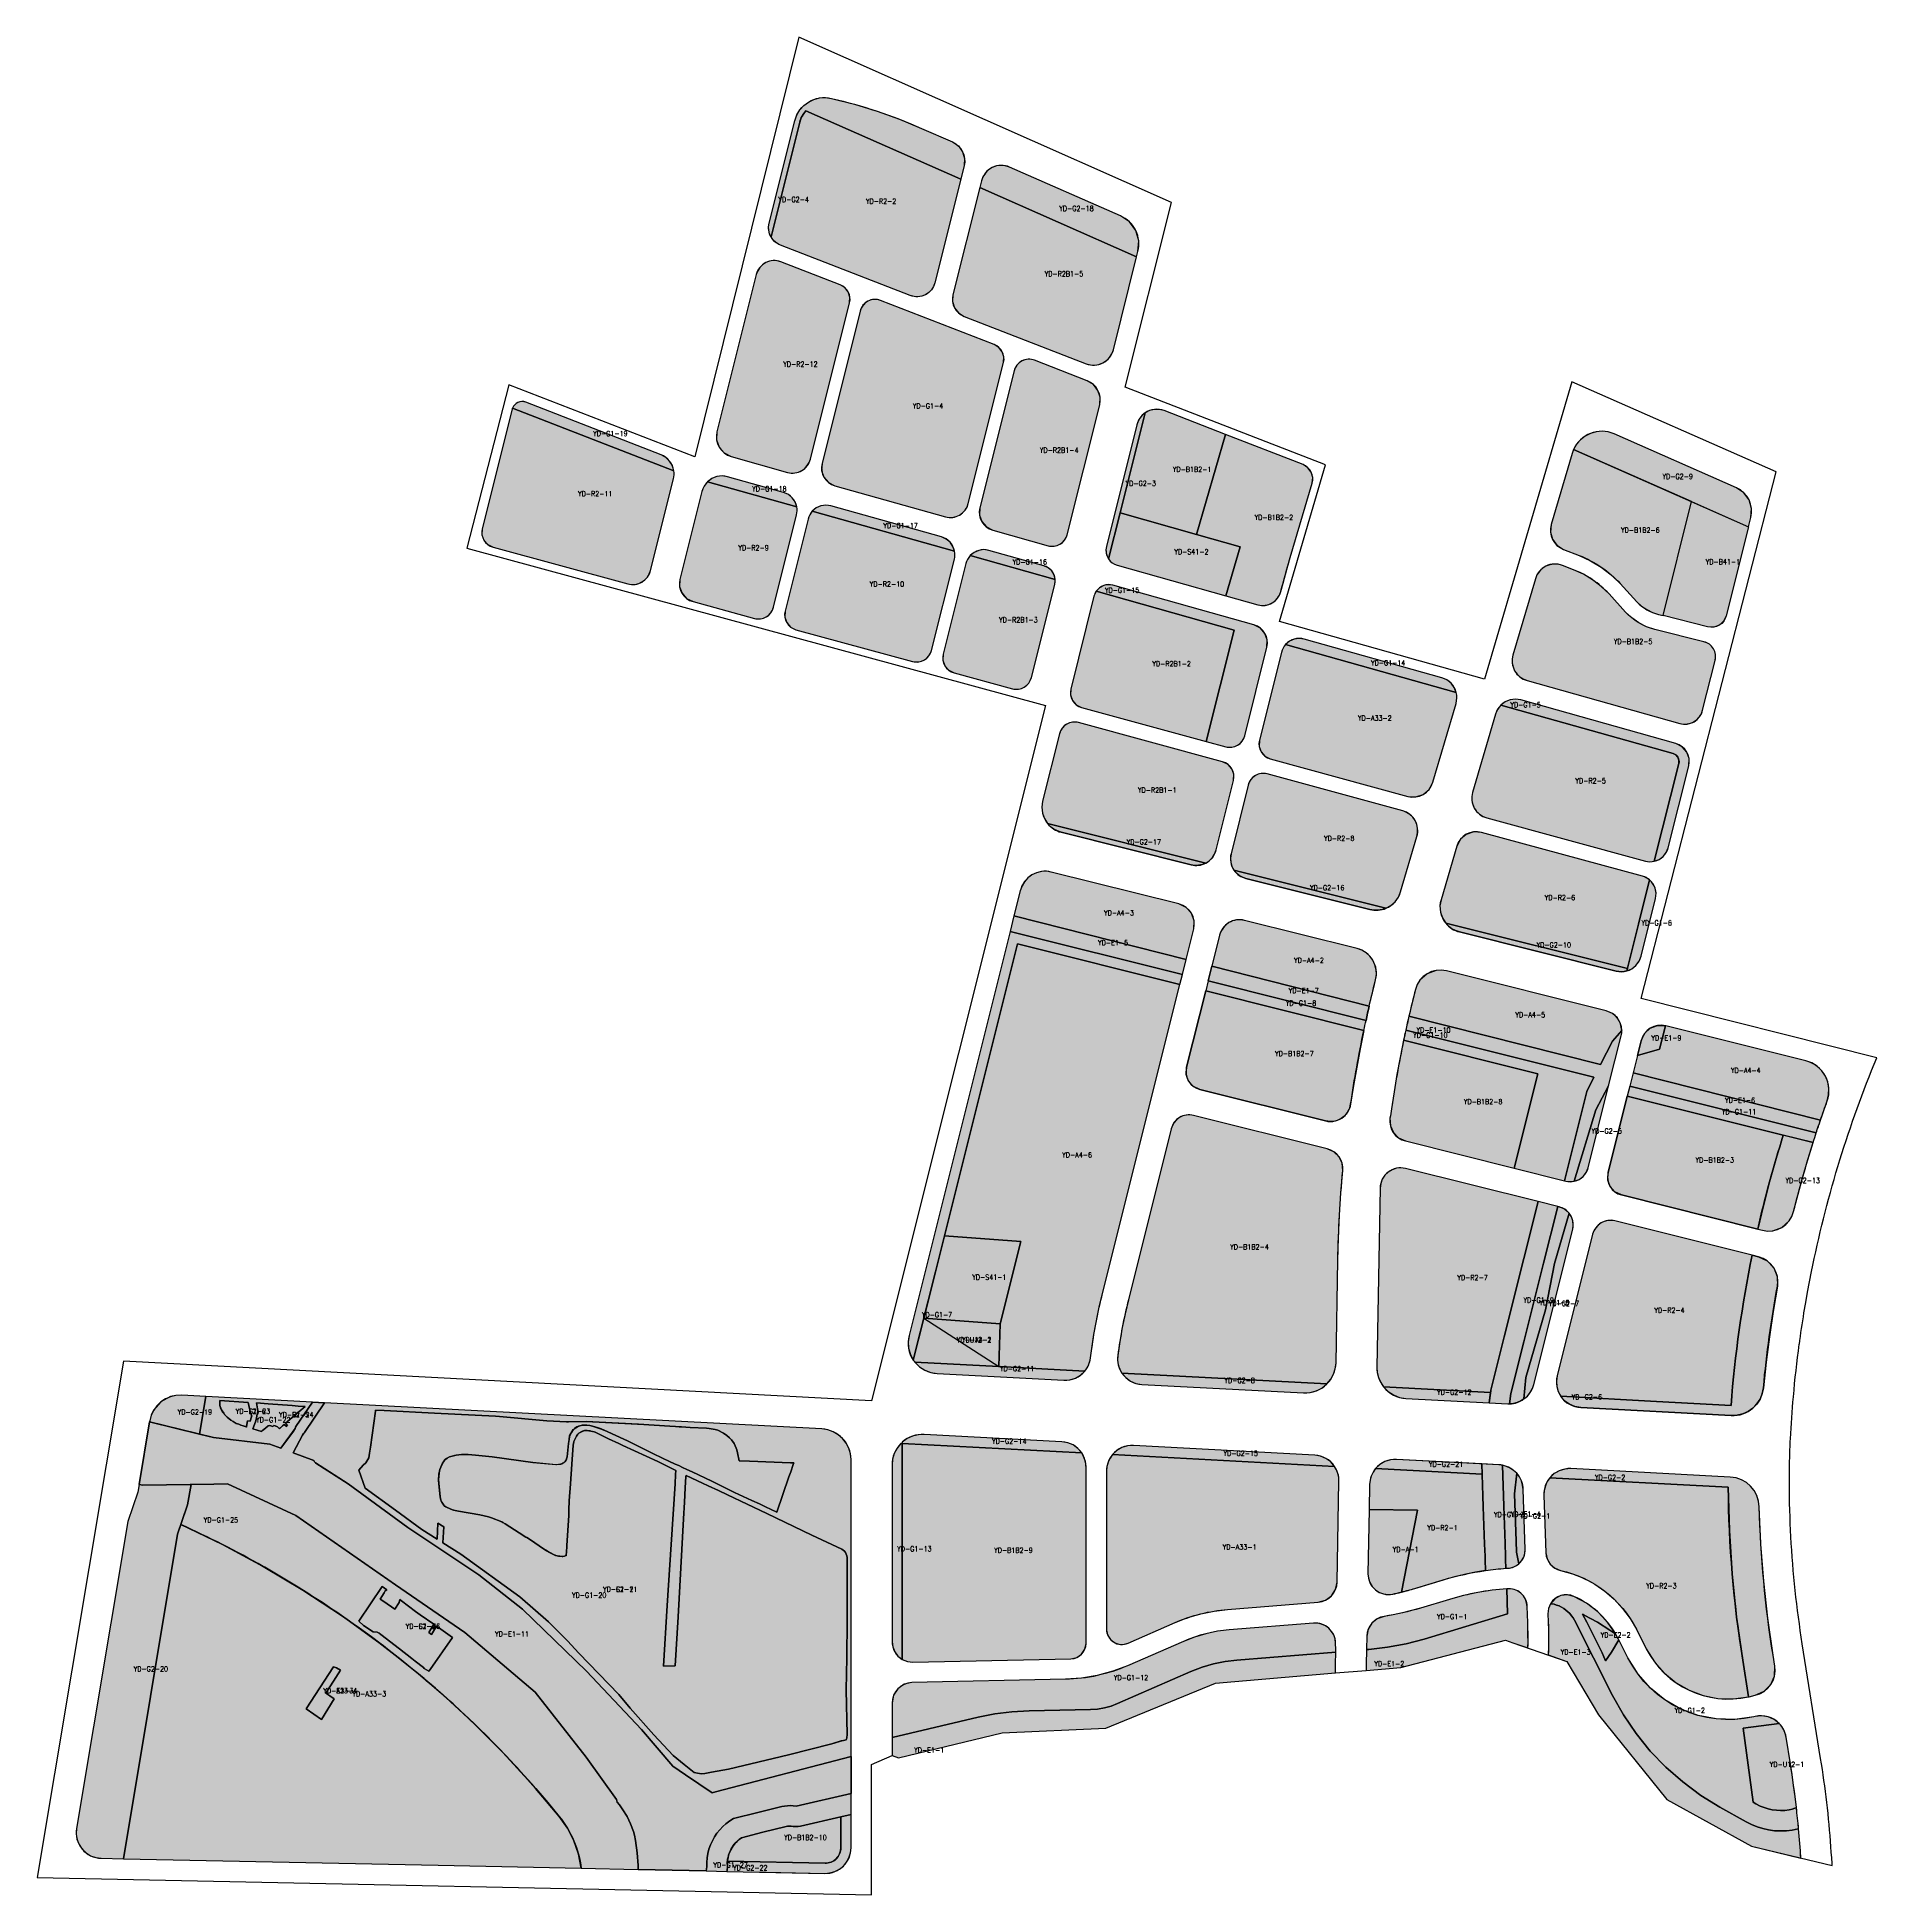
# Model space of a CAD drawing. Header units: millimetres. Extents: x 39644 to 41439, y 212527 to 214341.
import ezdxf

# ---------------------------------------------------------------- set-up
doc = ezdxf.new("R2010")
doc.units = ezdxf.units.MM
for name, color, linetype in [('00-规划范围', 7, 'CONTINUOUS'), ('01-用地方案边线', 7, 'CONTINUOUS'), ('YD-A33_边线', 7, 'CONTINUOUS'), ('YD-A4_边线', 7, 'CONTINUOUS'), ('YD-A_边线', 7, 'CONTINUOUS'), ('YD-B1B2_边线', 7, 'CONTINUOUS'), ('YD-B41_边线', 7, 'CONTINUOUS'), ('YD-E1_边线', 7, 'CONTINUOUS'), ('YD-E2_边线', 7, 'CONTINUOUS'), ('YD-G1_边线', 7, 'CONTINUOUS'), ('YD-G2_边线', 7, 'CONTINUOUS'), ('YD-R2_边线', 7, 'CONTINUOUS'), ('YD-R2B1_边线', 7, 'CONTINUOUS'), ('YD-S41_边线', 7, 'CONTINUOUS'), ('YD-U12_边线', 7, 'CONTINUOUS')]:
    doc.layers.add(name, color=color, linetype=linetype)
doc.styles.get("Standard").update_dxf_attribs({"font": 'STANDARD'})

msp = doc.modelspace()

# ---------------------------------------------------------------- hatches: boundary and pattern name
at = {"layer": 'YD-A33_边线'}
for points in [[(41028.6, 213690.1), (41029.1, 213692.8), (41029.4, 213695.4), (41029.2, 213698.1), (41028.8, 213700.7), (40862.2, 213747.6), (40860.8, 213745.9), (40859.7, 213744), (40858.8, 213742), (40858.1, 213739.9), (40836.6, 213654), (40836.3, 213648.1), (40838.2, 213642.8), (40842, 213638.5), (40847.2, 213635.9), (40981.4, 213599.3), (40989.3, 213598.8), (40996.5, 213601.2), (41002.3, 213606), (41005.9, 213613), (41028.6, 213690.1)], [(40914.3, 212930.7), (40914.1, 212934.5), (40913.3, 212938.2), (40911.9, 212941.8), (40910, 212945.1), (40693.2, 212956.6), (40690.8, 212953), (40688.9, 212949.1), (40687.8, 212944.9), (40687.4, 212940.5), (40687.4, 212786.2), (40687.8, 212782.5), (40689.2, 212779.1), (40691.3, 212776.1), (40694.1, 212773.7), (40697.5, 212772), (40701.1, 212771.3), (40704.8, 212771.4), (40708.4, 212772.5), (40754.4, 212792.6), (40766.8, 212797.4), (40779.5, 212801.1), (40792.4, 212803.8), (40805.6, 212805.4), (40894.1, 212812.5), (40901.3, 212814.5), (40907.1, 212818.8), (40911, 212824.8), (40912.5, 212832.1), (40914.3, 212930.7)], [(39727.7, 212562), (40035, 212555.6), (40174.7, 212552.7), (40172, 212566.4), (40167.5, 212579.5), (40161.2, 212591.8), (40153.2, 212603.3), (40130.1, 212630.7), (40106.1, 212657.4), (40081.1, 212683.1), (40055.2, 212707.9), (40028.5, 212731.8), (40000.9, 212754.7), (39972.5, 212776.6), (39943.3, 212797.4), (39905, 212822.9), (39865.7, 212846.6), (39825.2, 212868.4), (39783.8, 212888.3), (39780.6, 212878.9)], [(39906.2, 212708.4), (39932.8, 212749.3), (39935.8, 212748.4), (39939.7, 212746.1), (39925.4, 212723.8), (39929.2, 212721.2), (39933.5, 212718), (39921, 212697.9)]]:
    msp.add_hatch(color=211, dxfattribs=at).paths.add_polyline_path(points, flags=0)
at = {"layer": 'YD-A4_边线'}
for points in [[(40758, 213494.2), (40633.5, 213525.4), (40628.7, 213526.1), (40623.8, 213525.8), (40619, 213524.7), (40614.6, 213522.6), (40610.6, 213519.6), (40607.4, 213516), (40604.9, 213511.8), (40603.2, 213507.2), (40597, 213482.5), (40765, 213439.9), (40772.5, 213470), (40772.9, 213477.9), (40770.3, 213485.1), (40765.1, 213490.8)], [(40931.9, 213450.7), (40822, 213478.2), (40818.1, 213478.8), (40814.2, 213478.6), (40810.4, 213477.6), (40806.9, 213476), (40803.7, 213473.6), (40801.1, 213470.7), (40799.1, 213467.4), (40797.7, 213463.7), (40790.2, 213433.6), (40943.8, 213394.6), (40945.3, 213401.1), (40946.9, 213407.5), (40948.5, 213413.9), (40950.1, 213420.3), (40950.8, 213425.2), (40950.6, 213430), (40949.4, 213434.8), (40947.3, 213439.3), (40944.4, 213443.2), (40940.8, 213446.5), (40936.6, 213449), (40931.9, 213450.7)], [(40758.9, 213415.7), (40600.5, 213455.2), (40529.2, 213170.3), (40603.6, 213164.8), (40583.5, 213084.2), (40582.3, 213042.6), (40666.2, 213038.1), (40668, 213040.5), (40669.5, 213043.1), (40670.6, 213045.8), (40671.4, 213048.7), (40673.1, 213060.3), (40675.1, 213073.8), (40677.5, 213087.3), (40680.3, 213100.7), (40683.5, 213114)], [(41175.2, 213389.8), (41019.2, 213428.9), (41014.2, 213429.6), (41009.3, 213429.3), (41000.4, 213426.1), (40993.2, 213419.7), (40990.7, 213415.5), (40988.9, 213410.8), (40987.3, 213404.3), (40985.7, 213397.8), (40984.1, 213391.3), (40982.6, 213384.8), (41169.6, 213337.4), (41181.4, 213360.2), (41190.4, 213370.8), (41189.2, 213377.2), (41186.1, 213382.9), (41181.3, 213387.2), (41175.2, 213389.8)], [(41369.9, 213341.1), (41233.4, 213375.3), (41233.3, 213375.3), (41233.2, 213375.3), (41233.1, 213375.4), (41233, 213375.4), (41227.2, 213352.4), (41205.6, 213346.2), (41201.4, 213329.4), (41384.3, 213283), (41385.9, 213287.8), (41387.5, 213292.5), (41389.2, 213297.2), (41390.9, 213301.9), (41392.3, 213308), (41392.5, 213314.2), (41391.4, 213320.4), (41389.1, 213326.2), (41385.5, 213331.4), (41381.1, 213335.7), (41375.8, 213339), (41369.9, 213341.1)], [(40582.3, 213042.6), (40583.5, 213084.2), (40509.1, 213089.7)]]:
    msp.add_hatch(color=111, dxfattribs=at).paths.add_polyline_path(points, flags=0)
at = {"layer": 'YD-A_边线'}
msp.add_hatch(color=211, dxfattribs=at).paths.add_polyline_path([(40991.1, 212902.4), (40943.8, 212903.1), (40942.6, 212840.3), (40943.1, 212835.8), (40944.5, 212831.6), (40946.8, 212827.8), (40949.9, 212824.5), (40953.7, 212822), (40957.9, 212820.5), (40962.3, 212819.9), (40966.8, 212820.4), (40968.9, 212820.8), (40971, 212821.3), (40973.1, 212821.8), (40975.3, 212822.3)], flags=0)
at = {"layer": 'YD-B1B2_边线'}
for points in [[(40803.5, 213952.6), (40743.7, 213975.9), (40738.9, 213977.1), (40734.1, 213977.1), (40729.4, 213976), (40725.1, 213973.7), (40715, 213933.3), (40700.6, 213876), (40775.2, 213855)], [(40888.1, 213905), (40888.7, 213910.6), (40887.2, 213915.8), (40884, 213920.2), (40879.2, 213923.2), (40803.5, 213952.6), (40775.2, 213855), (40817.8, 213843), (40803.9, 213795.2), (40835.2, 213786.4), (40838.7, 213785.7), (40842.3, 213785.8), (40845.8, 213786.6), (40849, 213788.1), (40852, 213790.2), (40854.4, 213792.8), (40856.3, 213795.8), (40857.5, 213799.2), (40859.7, 213807.6), (40862, 213815.9), (40864.3, 213824.3), (40866.8, 213832.6), (40888.1, 213905)], [(41258.4, 213887.1), (41143.3, 213937.8), (41142.9, 213936.9), (41142.6, 213936), (41142.2, 213935.1), (41141.9, 213934.2), (41121.5, 213864.7), (41120.8, 213857.3), (41122.8, 213850.3), (41127.1, 213844.4), (41133.5, 213840.4), (41148.7, 213834.5), (41159.9, 213829.4), (41170.4, 213823.1), (41180.1, 213815.6), (41188.9, 213807), (41205.2, 213789.3), (41209.7, 213785.1), (41214.7, 213781.6), (41220.3, 213778.8), (41226.1, 213776.9), (41230.6, 213775.8)], [(41270.6, 213750.3), (41222.5, 213762.3), (41214.5, 213764.9), (41207.1, 213768.7), (41200.2, 213773.5), (41194.1, 213779.2), (41177.9, 213796.9), (41170.3, 213804.3), (41161.9, 213810.7), (41152.9, 213816.2), (41143.2, 213820.6), (41132.4, 213824.8), (41128.4, 213825.9), (41124.3, 213826.1), (41120.2, 213825.5), (41116.3, 213824.1), (41112.8, 213821.9), (41109.9, 213819), (41107.6, 213815.6), (41106, 213811.8), (41084.1, 213737.3), (41083.4, 213733.4), (41083.4, 213729.5), (41084.2, 213725.6), (41085.8, 213722), (41088.1, 213718.7), (41090.9, 213716), (41094.2, 213713.9), (41097.9, 213712.4), (41247, 213670.5), (41250.5, 213669.8), (41254.1, 213669.9), (41257.6, 213670.7), (41260.9, 213672.2), (41263.8, 213674.3), (41266.2, 213677), (41268.1, 213680), (41269.3, 213683.4), (41281.5, 213732.1), (41281.9, 213735), (41281.8, 213737.9), (41281.1, 213740.8), (41279.8, 213743.4), (41278, 213745.8), (41275.9, 213747.8), (41273.4, 213749.3), (41270.6, 213750.3)], [(40938.6, 213370.8), (40934.9, 213352.9), (40931.6, 213334.9), (40928.5, 213316.9), (40925.7, 213298.8), (40924.9, 213295.3), (40923.4, 213292.1), (40921.4, 213289.1), (40918.9, 213286.6), (40915, 213283.9), (40910.5, 213282.3), (40905.8, 213281.8), (40901.1, 213282.4), (40778.6, 213313), (40772.2, 213316.1), (40767.5, 213321.2), (40765.2, 213327.7), (40765.5, 213334.8), (40784.2, 213409.4)], [(41108.3, 213328.4), (40977.4, 213361.1), (40974.1, 213344.4), (40970.9, 213327.7), (40968.1, 213310.9), (40965.5, 213294.1), (40965.1, 213291.8), (40964.8, 213289.6), (40964.5, 213287.3), (40964.1, 213285), (40964.5, 213277.6), (40967.4, 213271.1), (40972.4, 213265.9), (40979.1, 213262.8), (41085.3, 213236.3)], [(41348, 213268.6), (41341.1, 213245.8), (41334.7, 213222.9), (41328.7, 213199.9), (41323.1, 213176.8), (41190.1, 213210.1), (41183.6, 213213.1), (41179, 213218.3), (41176.6, 213224.7), (41177, 213231.9), (41195.7, 213306.6)], [(40913.2, 213146.6), (40913.8, 213168.4), (40914.8, 213190.3), (40916.2, 213212.1), (40918, 213233.9), (40917.3, 213241), (40914.4, 213247.3), (40909.4, 213252.2), (40902.9, 213255.1), (40772.3, 213287.8), (40768.8, 213288.3), (40765.3, 213288.1), (40761.9, 213287.3), (40758.7, 213285.7), (40755.8, 213283.6), (40753.5, 213281), (40751.7, 213278), (40750.5, 213274.7), (40708.7, 213107.7), (40705.5, 213094.2), (40702.7, 213080.7), (40700.4, 213067.1), (40698.4, 213053.4), (40698.2, 213048.9), (40698.8, 213044.4), (40700.2, 213040.2), (40702.4, 213036.2), (40902.6, 213025.6), (40906.3, 213030.1), (40909, 213035.1), (40910.7, 213040.5), (40911.4, 213046.2)], [(40667.4, 212944.2), (40667.2, 212947.9), (40666.3, 212951.5), (40665, 212954.9), (40663.2, 212958.2), (40488, 212967.4), (40488, 212756.7), (40490.4, 212755.5), (40493, 212754.7), (40495.7, 212754.2), (40498.4, 212754), (40652.7, 212757.3), (40658.4, 212758.6), (40663.1, 212761.8), (40666.2, 212766.5), (40667.4, 212772.3), (40667.4, 212944.2)], [(40428, 212602.9), (40388.8, 212593.9), (40386.4, 212593.5), (40384, 212593.4), (40381.6, 212593.5), (40379.6, 212593.8), (40378.4, 212593.9), (40377.2, 212593.9), (40376, 212593.7), (40374.6, 212593.5), (40352, 212587.8), (40331, 212582.5), (40328.7, 212580.8), (40326.7, 212579), (40324.9, 212577.1), (40323.2, 212575.1), (40321.8, 212572.8), (40320.5, 212570.5), (40319.4, 212568.1), (40318.5, 212565.6), (40317.9, 212563), (40317.5, 212560.4), (40317.5, 212560.8), (40317.4, 212559.7), (40317.4, 212559.7), (40412.7, 212557.7), (40415.6, 212557.9), (40418.5, 212558.8), (40421.1, 212560.1), (40423.5, 212562), (40425.4, 212564.3), (40426.8, 212566.9), (40427.7, 212569.7), (40428, 212572.7)]]:
    msp.add_hatch(color=1, dxfattribs=at).paths.add_polyline_path(points, flags=0)
at = {"layer": 'YD-B41_边线'}
msp.add_hatch(color=13, dxfattribs=at).paths.add_polyline_path([(41230.6, 213775.8), (41258.4, 213887.1), (41314.1, 213862.5), (41292.4, 213775.7), (41289.8, 213770.4), (41285.6, 213766.5), (41280.2, 213764.6), (41274.2, 213764.8)], flags=0)
at = {"layer": 'YD-E1_边线'}
for points in [[(40765, 213439.9), (40597, 213482.5), (40593.2, 213467.3), (40761.4, 213425.4)], [(40943.8, 213394.6), (40943, 213391.1), (40942.2, 213387.6), (40941.4, 213384.1), (40940.7, 213380.6), (40786.6, 213419.1), (40790.2, 213433.6)], [(41189.8, 213365.6), (41190.1, 213366.9), (41190.3, 213368.1), (41190.4, 213369.4), (41190.4, 213370.8), (41181.4, 213360.2), (41169.6, 213337.4), (40982.6, 213384.8), (40981.8, 213381.3), (40981, 213377.9), (40980.3, 213374.4), (40979.5, 213370.9), (41163.2, 213325), (41156.1, 213311.1), (41134.3, 213224), (41135.7, 213223.6), (41137.8, 213223.3), (41139.9, 213223.1), (41142, 213223.2), (41144, 213223.5), (41164.9, 213293.2), (41177.5, 213316.5), (41189.8, 213365.6)], [(41233, 213375.4), (41227.2, 213352.4), (41205.6, 213346.2), (41209.2, 213360.7), (41212.5, 213367.8), (41218.1, 213372.9), (41225.1, 213375.6)], [(41201.4, 213329.4), (41198.1, 213316.3), (41380.2, 213270.9), (41381.2, 213273.9), (41382.2, 213277), (41383.3, 213280), (41384.3, 213283)], [(41139.1, 213192.2), (41124.7, 213143.3), (41115.8, 213098.1), (41096.6, 213032), (41094.9, 213010.9), (41091.7, 213009), (41088.3, 213007.5), (41084.6, 213006.6), (41080.9, 213006.2), (41082.2, 213016.1), (41094.9, 213066.8), (41114.1, 213143.4), (41128, 213198.8), (41129.4, 213198.4), (41132.2, 213197.5), (41134.8, 213196.1), (41137.1, 213194.4)], [(40276.4, 212644), (40302.4, 212626.4), (40305.8, 212627.3), (40438, 212661.7), (40438, 212625.8), (40384.3, 212613.4), (40381.5, 212613.7), (40378.7, 212613.9), (40375.9, 212613.8), (40373.1, 212613.5), (40370.3, 212613), (40347.1, 212607.2), (40323.3, 212601.3), (40319.6, 212599), (40315.8, 212596.2), (40312.8, 212593.5), (40309.8, 212590.3), (40307.1, 212586.9), (40304.7, 212583.3), (40302.6, 212579.5), (40300.8, 212575.5), (40299.3, 212571.4), (40298.3, 212567.1), (40297.6, 212562.8), (40297.6, 212562.8), (40297.6, 212562.8), (40297.6, 212562.8), (40297.2, 212558.5), (40297.3, 212554.1), (40296.7, 212550.1), (40230.2, 212551.5), (40230.1, 212555.5), (40230.1, 212555.5), (40229.2, 212567.8), (40227.6, 212579.8), (40226.5, 212585), (40225.5, 212588.5), (40222.8, 212596), (40219.3, 212603.3), (40215.3, 212609.8), (40211.9, 212614.6), (40209.6, 212617.1), (40209.2, 212620), (40179.6, 212661.3), (40129.8, 212724.8), (40061, 212783), (39993.3, 212829.6), (39895.9, 212897.3), (39829.2, 212928), (39816.1, 212927.8), (39746.7, 212926.9), (39743.1, 212927.4), (39753.3, 212988.5), (39815.5, 212973.4), (39870.7, 212966.8), (39881.4, 212962.8), (39893.6, 212979.6), (39895.3, 212982), (39895.6, 212982.9), (39895.9, 212983.6), (39896.1, 212983.9), (39912.3, 213007.9), (39924, 213007.3), (39904.4, 212978.3), (39904.1, 212977.9), (39903.5, 212977.3), (39902.9, 212976.2), (39902.8, 212976.2), (39893.3, 212958.3), (39913.5, 212950.7), (39914.2, 212949.5), (39915.1, 212948.7), (39947.2, 212928.1), (40005.3, 212885.4), (40074.7, 212839.2), (40117.4, 212805.7), (40179.8, 212745.2), (40233.3, 212688.1), (40263.9, 212652.4)], [(41085.6, 212918.2), (41087.8, 212938.4), (41084.8, 212941.2), (41081.4, 212943.4), (41077.8, 212945.1), (41073.8, 212946.2), (41075.2, 212906.4), (41076.4, 212869.9), (41076.9, 212857.3), (41077, 212854.3), (41077.3, 212845.6), (41077.8, 212845.6), (41078.3, 212845.6), (41078.8, 212845.7), (41079.3, 212845.7), (41082.1, 212846.1), (41084.9, 212847), (41087.5, 212848.3), (41089.8, 212849.9), (41087.6, 212861.2), (41087.2, 212872)], [(41098.1, 212808.3), (41097.5, 212812), (41096.3, 212815.5), (41094.4, 212818.6), (41091.8, 212821.3), (41088.7, 212823.5), (41085.3, 212824.9), (41081.7, 212825.6), (41078, 212825.5), (41078.8, 212801), (40997.6, 212776.5), (40979.8, 212771.9), (40961.7, 212768.5), (40943.5, 212766.3), (40941.3, 212766.2), (40941, 212751.6), (40941, 212750.2), (40941, 212748.8), (40940.9, 212747.4), (40940.9, 212745.9), (40940.9, 212745.9), (40974.8, 212748.8), (41076.8, 212775.4), (41084, 212772.9), (41098.8, 212767.8), (41098.9, 212774.1), (41098.8, 212780.3), (41098.8, 212786.5), (41098.6, 212792.7), (41098.1, 212808.3)], [(41144.1, 212794.8), (41142.8, 212797.1), (41141.3, 212799.3), (41139.7, 212801.3), (41137.8, 212803.1), (41135.8, 212804.8), (41133.7, 212806.4), (41131.5, 212807.7), (41129.1, 212808.8), (41126.7, 212809.7), (41124.2, 212810.5), (41121.6, 212810.9), (41120.8, 212811), (41119.7, 212808.7), (41118.9, 212806.3), (41118.4, 212803.8), (41118.3, 212801.2), (41118.6, 212793.4), (41118.8, 212785.3), (41118.9, 212777.2), (41118.8, 212769.1), (41118.6, 212761), (41136.8, 212754.7), (41167.5, 212702.6), (41234.3, 212620), (41316.9, 212574.2), (41365.2, 212562.7), (41364.7, 212569.8), (41364.2, 212577), (41363.6, 212584.2), (41363, 212591.3), (41362.4, 212591.1), (41356.8, 212590), (41351, 212589.3), (41345.2, 212589.1), (41339.4, 212589.4), (41333.7, 212590.2), (41328, 212591.4), (41322.5, 212593.1), (41317.1, 212595.3), (41311.9, 212597.9), (41286.1, 212612.4), (41267.4, 212623.9), (41249.8, 212637), (41233.4, 212651.4), (41218.2, 212667.2), (41204.4, 212684.3), (41192.1, 212702.4), (41181.3, 212721.5)], [(40911.2, 212763.8), (40814.6, 212756), (40803.1, 212754.6), (40791.8, 212752.2), (40780.6, 212748.9), (40769.8, 212744.7), (40698.2, 212713.5), (40691.9, 212711.1), (40685.3, 212709.3), (40678.6, 212708.2), (40671.9, 212707.7), (40611.8, 212706.4), (40595.1, 212705.5), (40578.5, 212703.4), (40562, 212700.1), (40478, 212680.5), (40478, 212662.7), (40484.4, 212660.5), (40585.6, 212685), (40686.8, 212689.5), (40793.9, 212733.3), (40910.8, 212743.4), (40910.9, 212745.5), (40910.9, 212747.7), (40911, 212749.9), (40911, 212752.1)]]:
    msp.add_hatch(color=4, dxfattribs=at).paths.add_polyline_path(points, flags=0)
at = {"layer": 'YD-E2_边线'}
for points in [[(39832.7, 212990.1), (39828.9, 212993.3), (39826.5, 212995.8), (39825.6, 212997), (39824, 212999.3), (39823.4, 213000.4), (39822.4, 213002.9), (39822.3, 213003.5), (39822, 213004.7), (39821.8, 213007.3), (39822, 213009.3), (39849.6, 213007.6), (39850.8, 213001.6), (39851, 213000.7), (39851, 212999.6), (39851.4, 212997.5), (39852.3, 212996), (39852.7, 212994.9), (39852.8, 212993.5), (39851.5, 212989.3), (39848.7, 212989.6), (39848.2, 212986.1), (39847.9, 212983.6), (39846.8, 212983.9), (39842.5, 212985.4), (39840.4, 212986.2), (39837.9, 212986.9), (39836.9, 212987.5), (39834.8, 212988.8)], [(39854.2, 212981.6), (39856.5, 212988.7), (39857.7, 212992.3), (39858, 212994.3), (39858.3, 212995.6), (39858.8, 212996.8), (39859.1, 212998), (39858.9, 212999.7), (39858.5, 213001.2), (39857.7, 213007), (39869, 213006.3), (39892.3, 213004.4), (39898.3, 213004), (39905.1, 213003.6), (39898.9, 212998.3), (39886.1, 212987.2), (39888, 212985), (39886.8, 212983.9), (39884.8, 212986.1), (39883.1, 212984.6), (39880, 212981.9), (39878.2, 212983.7), (39875.8, 212984.8), (39874.5, 212985), (39873.5, 212984.2), (39870.8, 212985.1), (39869, 212984.8), (39866.3, 212982.4), (39863.5, 212980), (39862.4, 212979.1)], [(40365.6, 212900.3), (40360.1, 212903), (40354.6, 212905.6), (40350.5, 212907.5), (40348.6, 212908.4), (40341.2, 212911.8), (40324.3, 212919.7), (40302.1, 212930.8), (40282.8, 212939.8), (40277.6, 212942.2), (40273.4, 212944.1), (40269.8, 212945.8), (40266.2, 212947.4), (40265, 212948), (40261.4, 212949.7), (40245.2, 212957.3), (40219.7, 212970.2), (40204.8, 212976.9), (40199.9, 212979), (40194.1, 212981.6), (40191.3, 212982.6), (40185.6, 212984.5), (40182.9, 212985.1), (40180.1, 212985.3), (40178.3, 212985.3), (40177.4, 212985.3), (40175.5, 212985.2), (40173.4, 212984.8), (40171.9, 212984.3), (40170.4, 212983.6), (40168.1, 212982.1), (40166.7, 212980.8), (40165.1, 212978.3), (40163.5, 212975.3), (40163.1, 212973.8), (40162.7, 212971.4), (40162.2, 212967.3), (40160.9, 212954.3), (40159.9, 212951.3), (40159.7, 212950.8), (40158.8, 212949.8), (40157.8, 212949), (40156.7, 212948.3), (40155.7, 212947.7), (40154.3, 212947.1), (40150.2, 212946.7), (40127.5, 212948.9), (40087.6, 212954.3), (40071.3, 212956.1), (40064.1, 212956.6), (40057.7, 212956.6), (40052.7, 212956.1), (40049.9, 212955.5), (40046.1, 212954.5), (40043.7, 212953.2), (40041.6, 212951.4), (40040.1, 212949.4), (40038.8, 212947.1), (40036.7, 212941.9), (40036, 212938.9), (40035.5, 212934.8), (40035.4, 212932.4), (40035.6, 212928.7), (40036.9, 212915.4), (40037.6, 212912.1), (40038.5, 212910.3), (40040.6, 212907.1), (40041.5, 212906.4), (40042.4, 212905.5), (40047.4, 212903.3), (40050, 212902.5), (40054.8, 212901.5), (40075.5, 212897.9), (40084.1, 212895.8), (40085.2, 212895.6), (40086.9, 212895), (40097, 212890.9), (40098.2, 212890.3), (40100.4, 212888.9), (40114.1, 212880.3), (40120.6, 212876.1), (40120.9, 212875.9), (40121.5, 212875.6), (40126.1, 212872.6), (40129.4, 212870.3), (40137.7, 212864.7), (40139.4, 212863.6), (40140.7, 212862.8), (40143.5, 212861.1), (40147.5, 212859.1), (40149.5, 212858.2), (40151.2, 212857.7), (40152.5, 212857.5), (40156, 212857.2), (40156.7, 212857.2), (40158.3, 212857.5), (40159.6, 212858.2), (40160.1, 212860.8), (40160.6, 212868), (40162.6, 212897), (40162.6, 212902.6), (40162.9, 212911.3), (40164, 212928.1), (40165.3, 212947.1), (40166.9, 212965.8), (40167.5, 212969.2), (40167.9, 212970.6), (40169.9, 212974.7), (40171.3, 212976.6), (40172.4, 212977.5), (40175.4, 212979.2), (40177.8, 212980), (40179, 212980.1), (40180.4, 212980), (40182.2, 212979.8), (40183.2, 212979.7), (40184.1, 212979.5), (40185.6, 212979.2), (40187.2, 212978.8), (40188.1, 212978.4), (40201.3, 212972), (40211.2, 212967.6), (40215.3, 212965.6), (40249.3, 212949.8), (40265.8, 212941.7), (40267, 212941.1), (40266.8, 212937.1), (40266.2, 212928.1), (40262.4, 212868.7), (40258.6, 212809.3), (40254.8, 212749.9), (40266.4, 212750.3), (40269.1, 212798.1), (40271.8, 212845.9), (40274.4, 212893.8), (40275.4, 212910.1), (40276.1, 212924.2), (40276.8, 212935.2), (40276.9, 212936.3), (40293.1, 212928.8), (40298.4, 212926.1), (40308.7, 212921.4), (40317.5, 212917.2), (40355.9, 212899), (40399.8, 212878), (40428.9, 212864.2), (40431.5, 212862.3), (40432.5, 212861), (40433.9, 212857.9), (40434.1, 212856.1), (40434.2, 212843.7), (40434.3, 212843.3), (40434.2, 212841.4), (40434.3, 212832.9), (40434.1, 212795.8), (40434.1, 212794.6), (40433.8, 212758.1), (40433.4, 212726.9), (40434.1, 212683.4), (40433.9, 212680.1), (40433.7, 212678.8), (40433.2, 212678.1), (40430.6, 212677.6), (40428.2, 212677), (40419.3, 212674.3), (40376.8, 212663.6), (40318.4, 212649.5), (40301.9, 212646.4), (40295.4, 212645.2), (40292.4, 212645), (40290.1, 212645.2), (40288.1, 212645.5), (40284.8, 212646.3), (40275.2, 212654), (40264.4, 212662.8), (40245.5, 212683), (40222.3, 212709), (40211.3, 212722.4), (40172.4, 212762.8), (40161.1, 212774.9), (40142.6, 212793.2), (40114.8, 212817.8), (40057.1, 212859.4), (40039.6, 212870.4), (40040.4, 212886.1), (40034.8, 212889.8), (40033.9, 212874), (40019, 212883.4), (39993.4, 212902.2), (39963.8, 212923.9), (39957.6, 212941.3), (39961.6, 212946.2), (39964.5, 212948.7), (39967.4, 212953.6), (39968, 212958.1), (39968.8, 212963.8), (39968.8, 212963.9), (39973.8, 212998.9), (39973.9, 213000.1), (39982.4, 212999.6), (40031.5, 212997), (40090.9, 212994.1), (40095, 212993.9), (40141.1, 212989.6), (40160.1, 212988.7), (40162.3, 212988.6), (40179.5, 212989), (40229.6, 212986.2), (40229.9, 212986.2), (40230.4, 212986.2), (40261.2, 212984.5), (40266.5, 212984.1), (40270.3, 212983.8), (40272.4, 212983.7), (40281.1, 212983.1), (40297, 212982.3), (40299.5, 212982.1), (40305.4, 212981.1), (40308, 212980.3), (40313.5, 212977.5), (40316.6, 212975.3), (40319.3, 212972.9), (40321.2, 212970.9), (40323.8, 212967.5), (40324.9, 212965.3), (40325.8, 212963), (40326.5, 212961.1), (40327.2, 212958.3), (40328.8, 212950.6), (40339, 212950.2), (40379, 212948.7), (40382.1, 212948.6), (40381.5, 212946.8), (40379.2, 212939.9), (40377.4, 212934.8)], [(40049.1, 212777.9), (40035.3, 212787.8), (40033.3, 212789.2), (40028.4, 212781.1), (40025.7, 212783), (40030.8, 212790.9), (40017.5, 212800.2), (40012.7, 212803.5), (39999.1, 212813.8), (39997.5, 212815), (39996.8, 212812.3), (39992.6, 212805.7), (39981.9, 212813.1), (39978.5, 212815.4), (39982.3, 212821.6), (39983.2, 212823.7), (39983.2, 212823.7), (39984.9, 212824.5), (39980.3, 212827.9), (39957.4, 212794.1), (39962.1, 212789.6), (39971.6, 212783.5), (39975.5, 212783.3), (39977.5, 212782.3), (39979, 212781.1), (39997.2, 212766.9), (40009.3, 212757.4), (40012.4, 212755), (40020.5, 212748.6), (40021.2, 212747.9), (40025.9, 212745.2), (40027, 212746.9)], [(41184.4, 212781.4), (41178.8, 212785.3), (41166.5, 212792.9), (41153.7, 212799.9), (41152, 212800.7), (41156.3, 212793.1), (41171.1, 212763.1), (41174.5, 212755.3), (41180.4, 212763.8), (41187.5, 212775.6), (41186.8, 212777), (41186.2, 212778.1), (41185.6, 212779.2), (41185, 212780.3), (41184.4, 212781.4)], [(39933.5, 212718), (39929.2, 212721.2), (39925.4, 212723.8), (39939.7, 212746.1), (39935.8, 212748.4), (39932.8, 212749.3), (39906.2, 212708.4), (39921, 212697.9)]]:
    msp.add_hatch(color=111, dxfattribs=at).paths.add_polyline_path(points, flags=0)
at = {"layer": 'YD-G1_边线'}
for points in [[(40586.9, 214022.8), (40587.2, 214028.3), (40585.6, 214033.3), (40582.4, 214037.5), (40577.7, 214040.4), (40466.8, 214083.5), (40463.8, 214084.3), (40460.6, 214084.5), (40457.5, 214084), (40454.5, 214082.8), (40451.9, 214081), (40449.7, 214078.8), (40448, 214076.1), (40446.9, 214073.1), (40409.7, 213924.3), (40409.3, 213917.3), (40411.6, 213910.9), (40416, 213905.8), (40422.3, 213902.6), (40530.1, 213872.2), (40533.7, 213871.6), (40537.2, 213871.7), (40540.7, 213872.5), (40544, 213874), (40546.9, 213876.1), (40549.4, 213878.8), (40551.2, 213881.8), (40552.4, 213885.2), (40586.9, 214022.8)], [(40120.5, 213984.1), (40118.6, 213984.7), (40116.7, 213984.8), (40114.7, 213984.6), (40112.8, 213984), (40111.1, 213983), (40109.7, 213981.7), (40108.4, 213980.2), (40107.6, 213978.4), (40265, 213917.2), (40263.6, 213922.3), (40260.9, 213926.7), (40257.1, 213930.3), (40252.5, 213932.8), (40120.5, 213984.1)], [(40372.2, 213895.9), (40317.3, 213911.4), (40312.1, 213912.1), (40307, 213911.5), (40302.2, 213909.6), (40298, 213906.4), (40385, 213881.9), (40383.4, 213886.7), (40380.6, 213890.8), (40376.8, 213893.9), (40372.2, 213895.9)], [(40418.4, 213882.9), (40413.4, 213883.6), (40408.5, 213882.9), (40404, 213880.9), (40400.2, 213877.7), (40539.1, 213838.6), (40537.5, 213843.3), (40534.7, 213847.4), (40530.9, 213850.5), (40526.3, 213852.6), (40418.4, 213882.9)], [(40572.5, 213839.5), (40567.5, 213840.2), (40562.6, 213839.5), (40558.1, 213837.5), (40554.3, 213834.3), (40637.2, 213810.9), (40636.2, 213815.5), (40633.9, 213819.4), (40630.5, 213822.5), (40626.3, 213824.4)], [(40843.9, 213745), (40844.3, 213752), (40842, 213758.4), (40837.6, 213763.5), (40831.3, 213766.7), (40693.7, 213805.4), (40689.1, 213806), (40684.7, 213805.1), (40680.6, 213803), (40677.4, 213799.6), (40812, 213761.7), (40784.8, 213652.9), (40803.8, 213647.7), (40806.7, 213647.2), (40809.7, 213647.3), (40812.6, 213648), (40815.3, 213649.2), (40817.7, 213651), (40819.7, 213653.2), (40821.3, 213655.7), (40822.3, 213658.5), (40843.9, 213745)], [(40880.4, 213752.9), (40875.5, 213753.5), (40870.6, 213752.8), (40866.1, 213750.8), (40862.2, 213747.6), (41028.8, 213700.7), (41026.8, 213705.6), (41023.7, 213709.7), (41019.6, 213713), (41014.8, 213715), (40880.4, 213752.9)], [(41243.1, 213650.8), (41091.8, 213693.4), (41086.6, 213694.1), (41081.4, 213693.5), (41076.6, 213691.6), (41072.4, 213688.4), (41240.4, 213641.1), (41243.2, 213639.7), (41245.2, 213637.5), (41246.2, 213634.6), (41246, 213631.5), (41222.1, 213535.9), (41226.8, 213537.7), (41230.8, 213540.6), (41233.8, 213544.5), (41235.7, 213549.1), (41255.7, 213629.1), (41256.1, 213636.1), (41253.8, 213642.5), (41249.3, 213647.6), (41243.1, 213650.8)], [(41223.3, 213499.7), (41223.9, 213504.7), (41223, 213509.5), (41220.9, 213514), (41217.5, 213517.7), (41195.3, 213428.8), (41200.1, 213430.9), (41204.2, 213434.2), (41207.3, 213438.3), (41209.2, 213443.2), (41223.3, 213499.7)], [(40600.5, 213455.2), (40758.9, 213415.7), (40761.4, 213425.4), (40593.2, 213467.3), (40494.6, 213072.9), (40493.7, 213066.7), (40494.1, 213060.4), (40495.9, 213054.4), (40498.8, 213048.8), (40520.4, 213134.9)], [(40786.6, 213419.1), (40784.2, 213409.4), (40933.7, 213372), (40938.6, 213370.8), (40939.1, 213373.3), (40939.6, 213375.7), (40940.1, 213378.2), (40940.7, 213380.6)], [(41156.1, 213311.1), (41163.2, 213325), (40979.5, 213370.9), (40979, 213368.5), (40978.4, 213366), (40977.9, 213363.6), (40977.4, 213361.1), (41108.3, 213328.4), (41085.3, 213236.3), (41134.3, 213224)], [(41198.1, 213316.3), (41195.7, 213306.6), (41377.2, 213261.3), (41377.9, 213263.7), (41378.7, 213266.1), (41379.5, 213268.5), (41380.2, 213270.9)], [(41094.9, 213066.8), (41114.1, 213143.4), (41128, 213198.8), (41108.6, 213203.6), (41094.7, 213148.2), (41075.5, 213071.7), (41062.8, 213020.9), (41062.5, 213019.5), (41062.4, 213018.8), (41060.9, 213007.2), (41079, 213006.3), (41079.5, 213006.2), (41080, 213006.2), (41080.4, 213006.2), (41080.9, 213006.2), (41082.2, 213016.1)], [(39802, 212976.7), (39815.5, 212973.4), (39870.7, 212966.8), (39881.4, 212962.8), (39895.3, 212982), (39895.7, 212983.3), (39912.3, 213007.9), (39808.1, 213013.4)], [(39849.6, 213007.6), (39850.8, 213001.6), (39851, 213000.7), (39851, 212999.6), (39851.4, 212997.5), (39853.1, 212994.5), (39851.5, 212989.3), (39848.7, 212989.6), (39848.2, 212986.1), (39847.9, 212983.5), (39842.5, 212985.4), (39840.4, 212986.2), (39837.7, 212987), (39834.8, 212988.8), (39832.7, 212990.1), (39828.9, 212993.3), (39824.7, 212997.8), (39822.6, 213002.1), (39821.7, 213006.3), (39822, 213009.3)], [(39854.2, 212981.6), (39856.5, 212988.7), (39857.7, 212992.3), (39858, 212994.3), (39859, 212998.7), (39858.9, 212999.7), (39858.5, 213001.2), (39857.7, 213007), (39869, 213006.3), (39892.3, 213004.4), (39898.3, 213004), (39905.1, 213003.6), (39898.9, 212998.3), (39886.1, 212987.2), (39888, 212985), (39886.8, 212983.9), (39884.8, 212986.1), (39883.1, 212984.6), (39880, 212981.9), (39878.2, 212983.7), (39875.8, 212984.8), (39874.5, 212985), (39873.5, 212984.2), (39870.8, 212985.1), (39869, 212984.8), (39866.3, 212982.4), (39862.4, 212979.1)], [(40438, 212951.7), (40437.4, 212957.5), (40435.7, 212963), (40433.1, 212967.9), (40429.7, 212972.3), (40425.5, 212976), (40420.7, 212978.8), (40415.3, 212980.7), (40409.5, 212981.6), (39924, 213007.3), (39902.6, 212975.7), (39893.3, 212958.4), (39893.3, 212958.4), (39893.3, 212958.3), (39913.6, 212950.7), (39913.8, 212950.3), (39914, 212949.9), (39914.2, 212949.5), (39914.5, 212949.2), (39914.8, 212948.9), (39915.1, 212948.6), (39915.5, 212948.4), (39947.2, 212928.1), (40005.3, 212885.4), (40074.7, 212839.2), (40117.4, 212805.7), (40179.8, 212745.2), (40233.3, 212688.1), (40263.9, 212652.4), (40276.4, 212644), (40302.4, 212626.4), (40305.8, 212627.3), (40438, 212661.7)], [(40037.8, 212911.4), (40036.9, 212915.4), (40035.4, 212931.3), (40035.6, 212937.4), (40036.7, 212941.9), (40039.3, 212948.3), (40042.5, 212952.6), (40046.1, 212954.5), (40051.3, 212955.9), (40057.7, 212956.6), (40064.1, 212956.6), (40071.3, 212956.1), (40087.6, 212954.3), (40127.5, 212948.9), (40149.8, 212946.8), (40150.6, 212946.8), (40153.8, 212947.1), (40154.8, 212947.3), (40155.7, 212947.7), (40156.7, 212948.3), (40157.6, 212948.8), (40158, 212949.1), (40158.8, 212949.8), (40159.7, 212950.8), (40159.9, 212951.1), (40160, 212951.5), (40160.9, 212954.3), (40162.2, 212967.3), (40162.7, 212971.4), (40163.2, 212974.8), (40166.6, 212981.2), (40171.9, 212984.5), (40176, 212985.3), (40178.3, 212985.3), (40182.3, 212985.3), (40185.6, 212984.5), (40193.3, 212981.9), (40199.9, 212979), (40204.8, 212976.9), (40219.7, 212970.2), (40245.2, 212957.3), (40261.4, 212949.7), (40265, 212948), (40269.8, 212945.8), (40273.4, 212944.1), (40277.6, 212942.2), (40282.8, 212939.8), (40302.1, 212930.8), (40324.3, 212919.7), (40341.2, 212911.8), (40348.6, 212908.4), (40350.5, 212907.5), (40354.6, 212905.6), (40360.1, 212903), (40365.6, 212900.3), (40377.4, 212934.8), (40379.2, 212939.9), (40381.5, 212946.8), (40382.1, 212948.6), (40379, 212948.7), (40339, 212950.2), (40328.8, 212950.6), (40327.2, 212958.3), (40326.5, 212961.1), (40325.8, 212963), (40324.9, 212965.3), (40323.8, 212967.5), (40321.2, 212970.9), (40319.3, 212972.9), (40316.6, 212975.3), (40313.5, 212977.5), (40308, 212980.3), (40305.4, 212981.1), (40299.5, 212982.1), (40299, 212982.1), (40297, 212982.3), (40281.1, 212983.1), (40272.4, 212983.7), (40270.3, 212983.8), (40266.5, 212984.1), (40261.2, 212984.5), (40230.4, 212986.2), (40179.5, 212989), (40162.3, 212988.6), (40160.1, 212988.7), (40141.1, 212989.6), (40095, 212993.9), (40090.9, 212994.1), (40031.5, 212997), (39982.4, 212999.6), (39973.9, 213000.1), (39968.8, 212963.9), (39968.8, 212963.8), (39968, 212958.1), (39967.4, 212953.6), (39964.5, 212948.7), (39961.6, 212946.2), (39957.6, 212941.3), (39963.8, 212923.9), (39993.4, 212902.2), (40019, 212883.4), (40033.9, 212874), (40033.9, 212874), (40034.8, 212889.8), (40040.4, 212886.1), (40040.4, 212886.1), (40039.6, 212870.4), (40057.1, 212859.4), (40114.8, 212817.8), (40142.6, 212793.2), (40161.1, 212774.9), (40172.4, 212762.8), (40211.3, 212722.4), (40222.3, 212709), (40245.5, 212683), (40264.4, 212662.8), (40275.2, 212654), (40284.8, 212646.3), (40288.1, 212645.5), (40290.1, 212645.2), (40292.4, 212645), (40295.4, 212645.2), (40301.9, 212646.4), (40318.4, 212649.5), (40376.8, 212663.6), (40419.3, 212674.3), (40429.9, 212677.5), (40433.2, 212678.1), (40433.7, 212678.8), (40433.9, 212680.1), (40434.1, 212683), (40434.1, 212683.4), (40433.4, 212726.9), (40433.8, 212758.1), (40434.1, 212794.6), (40434.1, 212795.8), (40434.3, 212832.9), (40434.2, 212843.7), (40434.2, 212843.7), (40434.1, 212856.1), (40433.9, 212857.9), (40432.5, 212861), (40431.5, 212862.3), (40428.9, 212864.2), (40399.8, 212878), (40355.9, 212899), (40317.5, 212917.2), (40308.7, 212921.4), (40298.4, 212926.1), (40293.1, 212928.8), (40276.9, 212936.3), (40276.8, 212935.2), (40276.1, 212924.2), (40275.4, 212910.1), (40274.4, 212893.8), (40271.8, 212845.9), (40269.1, 212798.1), (40266.4, 212750.3), (40254.8, 212749.9), (40258.6, 212809.3), (40262.4, 212868.7), (40266.2, 212928.1), (40266.8, 212937.1), (40267, 212940.9), (40267, 212941.1), (40265.8, 212941.7), (40249.3, 212949.8), (40215.3, 212965.6), (40211.2, 212967.6), (40201.3, 212972), (40188.1, 212978.4), (40187.2, 212978.8), (40185.6, 212979.2), (40184.1, 212979.5), (40183.2, 212979.7), (40182.2, 212979.8), (40180.4, 212980), (40179, 212980.1), (40177.8, 212980), (40175.9, 212979.4), (40175.3, 212979.1), (40172.4, 212977.5), (40171.3, 212976.6), (40169.9, 212974.7), (40167.9, 212970.6), (40167.5, 212969.3), (40167.5, 212969), (40166.9, 212965.8), (40165.3, 212947.1), (40164, 212928.1), (40162.9, 212911.3), (40162.6, 212902.6), (40162.6, 212897), (40160.6, 212868), (40159.9, 212857.7), (40156.6, 212857.2), (40150.9, 212857.6), (40147.5, 212859.1), (40141.6, 212862.2), (40137.7, 212864.7), (40129.4, 212870.3), (40126.1, 212872.6), (40121.5, 212875.6), (40120.9, 212875.9), (40120.6, 212876.1), (40114.1, 212880.3), (40100.4, 212888.9), (40098.2, 212890.3), (40097, 212890.9), (40086.9, 212895), (40085.2, 212895.6), (40075.5, 212897.9), (40054.8, 212901.5), (40048.6, 212902.7), (40041.4, 212905.9)], [(40488, 212967.4), (40486.7, 212967.5), (40483, 212962.9), (40480.2, 212957.8), (40478.5, 212952.2), (40478, 212946.3), (40478, 212774), (40478.7, 212768.8), (40480.6, 212764), (40483.8, 212759.9), (40488, 212756.7)], [(41053.8, 212947.5), (41055.2, 212905.7), (41056.5, 212869.2), (41056.9, 212856.3), (41057, 212853.7), (41057.4, 212843.4), (41062.3, 212844.1), (41067.3, 212844.7), (41072.3, 212845.2), (41077.3, 212845.6), (41077, 212854.3), (41076.9, 212857.3), (41076.4, 212869.9), (41075.2, 212906.4), (41073.8, 212946.2), (41073, 212946.4), (41072.2, 212946.5), (41071.3, 212946.6), (41070.5, 212946.6)], [(40129.8, 212724.8), (40061, 212783), (39993.3, 212829.6), (39895.9, 212897.3), (39829.2, 212928), (39816.1, 212927.8), (39793.8, 212927.5), (39790.4, 212907.6), (39783.8, 212888.3), (39824.5, 212868.8), (39864.2, 212847.4), (39902.9, 212824.2), (39940.6, 212799.4), (39946.1, 212795.5), (39969.8, 212778.6), (39993, 212760.9), (40015.7, 212742.6), (40037.8, 212723.6), (40068.5, 212695.4), (40098, 212665.9), (40126.2, 212635.1), (40153.2, 212603.3), (40161.2, 212591.8), (40167.5, 212579.5), (40172, 212566.4), (40174.7, 212552.7), (40230.2, 212551.5), (40230.1, 212555.5), (40229.2, 212567.8), (40227.6, 212579.8), (40226.5, 212585), (40225.5, 212588.5), (40222.8, 212596), (40219.3, 212603.3), (40215.3, 212609.8), (40211.9, 212614.6), (40209.6, 212617.1), (40209.2, 212620), (40179.6, 212661.3)], [(40025.9, 212745.2), (40021.2, 212747.9), (40020.5, 212748.6), (40012.4, 212755), (40009.3, 212757.4), (39997.2, 212766.9), (39979, 212781.1), (39977.5, 212782.3), (39975.5, 212783.3), (39971.6, 212783.5), (39962.1, 212789.6), (39957.4, 212794.1), (39980.3, 212827.9), (39984.9, 212824.5), (39983.2, 212823.7), (39982.3, 212821.6), (39978.5, 212815.4), (39981.9, 212813.1), (39992.6, 212805.7), (39996.8, 212812.3), (39997.5, 212815), (39999.1, 212813.8), (40012.7, 212803.5), (40017.5, 212800.2), (40030.8, 212790.9), (40025.7, 212783), (40028.4, 212781.1), (40033.3, 212789.2), (40035.3, 212787.8), (40049.1, 212777.9), (40027, 212746.9)], [(41078.8, 212801), (41078, 212825.6), (41063.8, 212824.1), (41049.7, 212821.9), (41035.8, 212819), (41022.1, 212815.2), (40994, 212806.8), (40985.2, 212804.3), (40976.3, 212802.1), (40967.3, 212800.2), (40958.3, 212798.6), (40951.7, 212796.2), (40946.4, 212791.9), (40942.9, 212786.1), (40941.5, 212779.2), (40941.3, 212766.2), (40943.5, 212766.3), (40961.7, 212768.5), (40979.8, 212771.9), (40997.6, 212776.5)], [(41308.9, 212689.4), (41344, 212694.2), (41339, 212698.1), (41333.2, 212700.7), (41326.9, 212701.7), (41320.5, 212701), (41319.2, 212700.7), (41300.8, 212698.1), (41282.5, 212698.6), (41264.8, 212702), (41247.9, 212708.2), (41232.3, 212717.1), (41218.3, 212728.5), (41206.2, 212742.2), (41196.4, 212758.1), (41187.5, 212775.6), (41180.4, 212763.8), (41174.5, 212755.3), (41171.1, 212763.1), (41156.3, 212793.1), (41152, 212800.7), (41153.7, 212799.9), (41166.5, 212792.9), (41178.8, 212785.3), (41184.4, 212781.4), (41176.5, 212792.9), (41166.9, 212803), (41156, 212811.5), (41143.7, 212818.2), (41137.3, 212819.8), (41130.9, 212819), (41125.2, 212816), (41120.8, 212811), (41121.6, 212810.9), (41124.2, 212810.5), (41126.7, 212809.7), (41129.1, 212808.8), (41131.5, 212807.7), (41133.7, 212806.4), (41135.8, 212804.8), (41137.8, 212803.1), (41139.7, 212801.3), (41141.3, 212799.3), (41142.8, 212797.1), (41144.1, 212794.8), (41181.3, 212721.5), (41192.1, 212702.4), (41204.4, 212684.3), (41218.2, 212667.2), (41233.4, 212651.4), (41249.8, 212637), (41267.4, 212623.9), (41286.1, 212612.4), (41311.9, 212597.9), (41317.1, 212595.3), (41322.5, 212593.1), (41328, 212591.4), (41333.7, 212590.2), (41339.4, 212589.4), (41345.2, 212589.1), (41351, 212589.3), (41356.8, 212590), (41362.4, 212591.1), (41363, 212591.3), (41362.5, 212596.5), (41362, 212601.7), (41361.4, 212606.9), (41360.8, 212612.1), (41359.3, 212611.4), (41356.7, 212610.3), (41353.6, 212609.7), (41349.5, 212609.2), (41345.4, 212609.1), (41341.3, 212609.3), (41337.2, 212609.9), (41333.1, 212610.8), (41329.2, 212612), (41325.4, 212613.5), (41321.3, 212615.6), (41318.7, 212617.1)], [(40889.4, 212792.1), (40807.2, 212785.5), (40795.7, 212784.1), (40784.3, 212781.7), (40773.2, 212778.4), (40762.4, 212774.2), (40708, 212750.5), (40693.4, 212745), (40678.4, 212740.9), (40663, 212738.3), (40647.4, 212737.2), (40497.5, 212734), (40489.9, 212732.3), (40483.7, 212728), (40479.5, 212721.7), (40478, 212714), (40478, 212680.5), (40562, 212700.1), (40578.5, 212703.4), (40595.1, 212705.5), (40611.8, 212706.4), (40671.9, 212707.7), (40678.6, 212708.2), (40685.3, 212709.3), (40691.9, 212711.1), (40698.2, 212713.5), (40769.8, 212744.7), (40780.6, 212748.9), (40791.8, 212752.2), (40803.1, 212754.6), (40814.6, 212756), (40911.1, 212763.7), (40911.1, 212766), (40911.1, 212768.2), (40911, 212770.4), (40911, 212772.6), (40910.5, 212776.7), (40909.2, 212780.5), (40907.1, 212784), (40904.4, 212787), (40901.1, 212789.4), (40897.4, 212791.1), (40893.5, 212792), (40889.4, 212792.1)], [(40428, 212602.9), (40438, 212605.2), (40438, 212625.8), (40384.3, 212613.4), (40381.5, 212613.7), (40378.7, 212613.9), (40375.9, 212613.8), (40373.1, 212613.5), (40370.3, 212613), (40347.1, 212607.2), (40323.3, 212601.3), (40319.6, 212599), (40315.8, 212596.2), (40312.8, 212593.5), (40309.8, 212590.3), (40307.1, 212586.9), (40304.7, 212583.3), (40302.6, 212579.5), (40300.8, 212575.5), (40299.3, 212571.4), (40298.3, 212567.1), (40297.6, 212562.8), (40297.2, 212558.5), (40297.3, 212554.1), (40296.7, 212550.1), (40316.8, 212549.7), (40317, 212551), (40317.3, 212554.2), (40317.2, 212559.1), (40317.4, 212560), (40317.5, 212561.6), (40318.9, 212566.9), (40321, 212571.7), (40324, 212576.2), (40327.7, 212580), (40331, 212582.5), (40352, 212587.8), (40376.7, 212594), (40379.6, 212593.8), (40381.6, 212593.5), (40384, 212593.4), (40386.4, 212593.5), (40388.8, 212593.9)]]:
    msp.add_hatch(color=3, dxfattribs=at).paths.add_polyline_path(points, flags=0)
at = {"layer": 'YD-G2_边线'}
for points in [[(40506.9, 214251.5), (40537, 214238.2), (40542.9, 214234.3), (40546.9, 214228.7), (40548.9, 214222.1), (40548.4, 214215.1), (40545.1, 214201.9), (40393.8, 214268.6), (40391.8, 214266.1), (40390.2, 214263.5), (40388.9, 214260.7), (40387.9, 214257.7), (40359.9, 214145.5), (40358.4, 214148.6), (40357.7, 214152), (40357.5, 214155.4), (40358, 214158.8), (40383.1, 214258.9), (40385.1, 214264.6), (40388.1, 214269.6), (40392, 214273.8), (40396.5, 214277.2), (40401.7, 214279.7), (40407.2, 214281.2), (40413, 214281.6), (40419, 214280.8), (40441.5, 214275.1), (40463.6, 214268.2), (40485.4, 214260.4), (40506.9, 214251.5)], [(40701, 214166), (40592.8, 214213.7), (40588.6, 214215), (40584.3, 214215.4), (40580, 214214.8), (40575.9, 214213.3), (40572.2, 214211), (40569.1, 214207.9), (40566.8, 214204.3), (40565.3, 214200.2), (40563.7, 214193.7), (40716.8, 214126.2), (40718.1, 214131.2), (40718.8, 214141.8), (40715.9, 214151.7), (40709.8, 214160.1), (40701, 214166)], [(40715, 213933.3), (40725.1, 213973.7), (40722.3, 213971.4), (40720, 213968.6), (40718.2, 213965.5), (40717, 213962.1), (40687.3, 213843.1), (40686.8, 213840), (40687, 213836.9), (40687.9, 213833.9), (40689.4, 213831.1), (40700.6, 213876)], [(41182.8, 213953.2), (41177, 213955.1), (41171.2, 213955.7), (41165.4, 213955.2), (41159.9, 213953.7), (41154.7, 213951.1), (41150.1, 213947.5), (41146.3, 213943.1), (41143.3, 213937.8), (41314.1, 213862.5), (41316.4, 213871.6), (41317, 213880.4), (41314.6, 213888.7), (41309.6, 213895.6), (41302.2, 213900.6), (41182.8, 213953.2)], [(40629.9, 213572.7), (40784.2, 213534.1), (40780.8, 213532.7), (40777.3, 213532), (40773.7, 213531.9), (40770.1, 213532.4), (40643.2, 213564.2), (40639.4, 213565.5), (40635.9, 213567.3), (40632.7, 213569.7)], [(40811.8, 213527.1), (40960.2, 213490), (40956.3, 213488.8), (40952.4, 213488.1), (40948.4, 213488.2), (40944.4, 213488.8), (40823.5, 213519.1), (40820, 213520.3), (40816.9, 213522), (40814.2, 213524.4)], [(41018.5, 213475.4), (41195.9, 213431.1), (41195.3, 213428.8), (41192.7, 213428.3), (41190.1, 213428), (41187.5, 213428.2), (41184.9, 213428.6), (41031.9, 213466.9), (41028, 213468.2), (41024.5, 213470.1), (41021.3, 213472.5)], [(41177.5, 213316.5), (41164.9, 213293.2), (41144, 213223.5), (41148.7, 213225.3), (41152.7, 213228.2), (41155.7, 213232.1), (41157.6, 213236.7)], [(41377.2, 213261.3), (41348, 213268.6), (41341.1, 213245.8), (41334.7, 213222.9), (41328.7, 213199.9), (41323.1, 213176.8), (41327.7, 213175.6), (41332.7, 213174.9), (41337.7, 213175.2), (41346.7, 213178.4), (41353.8, 213184.8), (41356.3, 213189), (41358.1, 213193.8), (41362.5, 213210.8), (41367.1, 213227.7), (41372, 213244.6), (41377.2, 213261.3)], [(41142.5, 213176.6), (41143, 213180.7), (41142.6, 213184.8), (41141.3, 213188.7), (41139.1, 213192.2), (41124.7, 213143.3), (41115.8, 213098.1), (41096.6, 213032), (41094.9, 213010.9), (41098.3, 213013.8), (41101, 213017.2), (41103.2, 213021), (41104.6, 213025.2)], [(41342.3, 213121), (41338.1, 213096.4), (41334.4, 213071.6), (41331.2, 213046.8), (41328.6, 213021.9), (41327.5, 213016.1), (41325.3, 213010.7), (41322.2, 213006), (41318.3, 213002), (41313.7, 212998.7), (41308.6, 212996.4), (41303, 212995), (41297.1, 212994.7), (41150.3, 213002.5), (41144.5, 213003.5), (41139.2, 213005.7), (41134.6, 213009.1), (41130.8, 213013.5), (41224.1, 213008.6), (41297, 213004.7), (41300.4, 213041.6), (41305, 213078.4), (41310.8, 213114.9), (41317.6, 213151.3), (41323.8, 213149.8), (41332.4, 213145.8), (41338.7, 213139.1), (41342.2, 213130.6)], [(40666.2, 213038.1), (40582.3, 213042.6), (40500.3, 213046.9), (40504.7, 213042.4), (40510, 213039), (40515.8, 213036.7), (40522.1, 213035.7), (40645.7, 213029.2), (40651.5, 213029.6), (40657, 213031.2), (40662, 213034.1), (40666.2, 213038.1)], [(40902.6, 213025.6), (40702.4, 213036.2), (40706.2, 213031.8), (40710.8, 213028.4), (40716.1, 213026.1), (40721.8, 213025.2), (40879.8, 213016.8), (40886.1, 213017.1), (40892.2, 213018.8), (40897.7, 213021.6)], [(39808.1, 213013.4), (39784.6, 213014.6), (39779, 213014.4), (39773.7, 213013.2), (39764.3, 213008.1), (39757.2, 213000), (39754.9, 212995.1), (39753.5, 212989.6), (39753.3, 212988.5), (39802, 212976.7)], [(41062.2, 213017.2), (40957.9, 213022.7), (40962.4, 213018.2), (40967.6, 213014.8), (40973.5, 213012.5), (40979.7, 213011.5), (41060.9, 213007.2)], [(40643.8, 212969.2), (40509.5, 212976.3), (40503.7, 212976), (40498, 212974.6), (40492.7, 212972.2), (40488, 212968.7), (40488, 212967.4), (40663.2, 212958.2), (40659.4, 212962.6), (40654.8, 212966), (40649.5, 212968.2), (40643.8, 212969.2)], [(40890.6, 212956.1), (40713.7, 212965.5), (40707.9, 212965.1), (40702.4, 212963.5), (40697.5, 212960.6), (40693.2, 212956.6), (40910, 212945.1), (40906.3, 212949.5), (40901.6, 212952.9), (40896.3, 212955.2), (40890.6, 212956.1)], [(41054.1, 212937.5), (41053.8, 212947.5), (40970.5, 212951.9), (40964.7, 212951.5), (40959.2, 212949.9), (40954.3, 212947), (40950, 212943)], [(41324.6, 212905.5), (41323.9, 212911.2), (41322.2, 212916.5), (41319.6, 212921.4), (41316.1, 212925.7), (41312, 212929.2), (41307.2, 212932), (41301.9, 212933.8), (41296.2, 212934.7), (41140.7, 212942.9), (41134.9, 212942.5), (41129.4, 212940.9), (41124.4, 212938), (41120.2, 212934), (41294.3, 212924.8), (41295.4, 212882.4), (41298.1, 212840.1), (41302.5, 212798), (41308.4, 212756), (41314.1, 212720.1), (41314.3, 212720.1), (41314.4, 212720.2), (41314.6, 212720.2), (41314.7, 212720.2), (41320.7, 212721.6), (41329.4, 212725.5), (41335.8, 212732), (41339.4, 212740.4), (41339.7, 212749.9), (41338, 212760.7), (41332.8, 212796.8), (41328.9, 212832.9), (41326.1, 212869.2), (41324.6, 212905.5)], [(39780.6, 212878.9), (39790.4, 212907.6), (39793.8, 212927.5), (39746.7, 212926.9), (39743.1, 212927.4), (39741.8, 212919.9), (39732, 212891.3), (39681.9, 212591.6), (39681.6, 212586.2), (39682.4, 212581), (39684.4, 212576), (39687.3, 212571.5), (39691.2, 212567.8), (39695.7, 212565), (39700.7, 212563.2), (39706.1, 212562.5), (39727.7, 212562)], [(41094.2, 212922.5), (41093.6, 212926.9), (41092.4, 212931), (41090.4, 212934.9), (41087.8, 212938.4), (41085.6, 212918.2), (41087.2, 212872), (41087.6, 212861.2), (41089.8, 212849.9), (41092.6, 212852.9), (41094.6, 212856.4), (41095.8, 212860.2), (41096.1, 212864.3), (41094.2, 212922.5)], [(40438, 212605.2), (40428, 212602.9), (40428, 212572.7), (40427.7, 212569.7), (40426.8, 212566.9), (40425.4, 212564.3), (40423.5, 212562), (40421.1, 212560.1), (40418.5, 212558.8), (40415.6, 212557.9), (40412.7, 212557.7), (40317.4, 212559.7), (40317.3, 212557.8), (40317.3, 212554.2), (40317, 212551), (40316.8, 212549.7), (40412.4, 212547.7), (40417.4, 212548.1), (40422.2, 212549.5), (40426.6, 212551.7), (40430.5, 212554.9), (40433.7, 212558.7), (40436, 212563), (40437.5, 212567.8), (40438, 212572.7)]]:
    msp.add_hatch(color=94, dxfattribs=at).paths.add_polyline_path(points, flags=0)
at = {"layer": 'YD-R2_边线'}
for points in [[(40545.1, 214201.9), (40519.8, 214100.7), (40518.5, 214097.1), (40516.4, 214093.9), (40513.8, 214091.2), (40510.6, 214089.1), (40507, 214087.7), (40503.3, 214087.1), (40499.5, 214087.3), (40495.8, 214088.3), (40369, 214137.6), (40366.2, 214139), (40363.7, 214140.8), (40361.6, 214143), (40359.9, 214145.5), (40387.9, 214257.7), (40388.9, 214260.7), (40390.2, 214263.5), (40391.8, 214266.1), (40393.8, 214268.6)], [(40436.6, 214081.2), (40436.9, 214086.7), (40435.3, 214091.8), (40432.1, 214096), (40427.4, 214098.8), (40369.5, 214121.3), (40365.8, 214122.3), (40362, 214122.5), (40358.3, 214121.9), (40354.7, 214120.5), (40351.5, 214118.4), (40348.9, 214115.7), (40346.9, 214112.5), (40345.5, 214108.9), (40307.1, 213955.2), (40306.7, 213947.4), (40309.2, 213940.3), (40314.1, 213934.6), (40321.1, 213931.1), (40376, 213915.6), (40379.6, 213915), (40383.2, 213915.1), (40386.7, 213915.9), (40390, 213917.4), (40392.9, 213919.5), (40395.3, 213922.2), (40397.2, 213925.2), (40398.4, 213928.6), (40436.6, 214081.2)], [(40107.6, 213978.4), (40107.4, 213978.2), (40107.3, 213977.9), (40107.3, 213977.6), (40107.2, 213977.2), (40078, 213860.6), (40077.7, 213854.8), (40079.6, 213849.4), (40083.3, 213845.1), (40088.6, 213842.5), (40220.1, 213806.7), (40223.6, 213806.1), (40227.2, 213806.2), (40230.7, 213807), (40233.9, 213808.6), (40236.8, 213810.7), (40239.2, 213813.3), (40241.1, 213816.4), (40242.3, 213819.8), (40264.7, 213909.3), (40265.1, 213911.3), (40265.3, 213913.2), (40265.3, 213915.2), (40265, 213917.2), (40107.6, 213978.4)], [(40384.8, 213874.2), (40385.1, 213876.1), (40385.3, 213878.1), (40385.3, 213880), (40385, 213881.9), (40298, 213906.4), (40296.1, 213904.4), (40294.6, 213902.1), (40293.4, 213899.6), (40292.5, 213897), (40271, 213811.1), (40270.7, 213804), (40273, 213797.6), (40277.5, 213792.5), (40283.8, 213789.4), (40343.7, 213773), (40346.6, 213772.5), (40349.6, 213772.6), (40352.5, 213773.3), (40355.2, 213774.6), (40357.6, 213776.3), (40359.6, 213778.5), (40361.2, 213781.1), (40362.2, 213783.9), (40384.8, 213874.2)], [(40538.9, 213830.9), (40539.2, 213832.8), (40539.4, 213834.7), (40539.3, 213836.6), (40539.1, 213838.6), (40400.2, 213877.7), (40398.8, 213875.9), (40397.7, 213874.1), (40396.7, 213872.1), (40396.1, 213870), (40373.6, 213780.1), (40373.3, 213774.2), (40375.2, 213768.9), (40378.9, 213764.6), (40384.2, 213762), (40498.1, 213731), (40501, 213730.5), (40504, 213730.6), (40506.9, 213731.3), (40509.6, 213732.5), (40512, 213734.3), (40514, 213736.5), (40515.6, 213739), (40516.6, 213741.8), (40538.9, 213830.9)], [(41246, 213631.5), (41246.2, 213634.6), (41245.2, 213637.5), (41243.2, 213639.7), (41240.4, 213641.1), (41072.4, 213688.4), (41070.7, 213686.5), (41069.2, 213684.4), (41068.1, 213682.2), (41067.2, 213679.7), (41044.7, 213603.2), (41044, 213599.3), (41044, 213595.4), (41044.9, 213591.5), (41046.4, 213587.8), (41048.7, 213584.6), (41051.6, 213581.8), (41054.9, 213579.7), (41058.6, 213578.3), (41213.5, 213536.1), (41215.6, 213535.7), (41217.8, 213535.5), (41220, 213535.6), (41222.1, 213535.9), (41246, 213631.5)], [(40976.5, 213585.1), (40844.2, 213621.2), (40841.2, 213621.7), (40838.3, 213621.6), (40835.4, 213620.9), (40832.7, 213619.6), (40830.2, 213617.9), (40828.2, 213615.7), (40826.7, 213613.2), (40825.7, 213610.3), (40808.9, 213543.3), (40808.3, 213539.1), (40808.6, 213534.9), (40809.8, 213530.9), (40811.8, 213527.1), (40960.2, 213490), (40965, 213492.7), (40969.1, 213496.4), (40972.3, 213500.9), (40974.5, 213506), (40990.4, 213560.2), (40991.1, 213564.1), (40991.1, 213568.1), (40990.2, 213571.9), (40988.7, 213575.6), (40986.4, 213578.9), (40983.5, 213581.6), (40980.2, 213583.7), (40976.5, 213585.1)], [(41217.5, 213517.7), (41216, 213518.9), (41214.3, 213519.9), (41212.5, 213520.7), (41210.6, 213521.4), (41053.5, 213564.1), (41045.8, 213564.6), (41038.6, 213562.2), (41032.8, 213557.4), (41029.2, 213550.5), (41013.9, 213498.3), (41012.9, 213492.3), (41013.3, 213486.3), (41015.2, 213480.6), (41018.5, 213475.4), (41195.9, 213431.1), (41217.5, 213517.7)], [(41075.5, 213071.7), (41094.7, 213148.2), (41108.6, 213203.6), (40979.3, 213236), (40974.8, 213236.6), (40970.4, 213236.2), (40966.2, 213234.8), (40962.3, 213232.5), (40959.1, 213229.3), (40956.6, 213225.6), (40955.1, 213221.4), (40954.5, 213216.9), (40951.3, 213042), (40951.7, 213036.8), (40952.9, 213031.8), (40955, 213027), (40957.9, 213022.7), (41062.2, 213017.2), (41062.4, 213018.8), (41062.5, 213019.5), (41062.8, 213020.9)], [(41317.6, 213151.3), (41183.7, 213184.8), (41180.2, 213185.4), (41176.7, 213185.2), (41173.3, 213184.3), (41170.1, 213182.8), (41167.3, 213180.7), (41164.9, 213178.1), (41163.1, 213175.1), (41161.9, 213171.7), (41127.3, 213033.5), (41126.6, 213028.3), (41127, 213023.2), (41128.4, 213018.2), (41130.8, 213013.5), (41224.1, 213008.6), (41297, 213004.7), (41300.4, 213041.6), (41305, 213078.4), (41310.8, 213114.9), (41317.6, 213151.3)], [(41056.5, 212869.2), (41055.2, 212905.7), (41054.1, 212937.5), (40950, 212943), (40947.6, 212939.5), (40945.8, 212935.7), (40944.7, 212931.6), (40944.2, 212927.4), (40943.8, 212903.1), (40991.1, 212902.4), (40975.3, 212822.3), (40978, 212823), (40980.7, 212823.8), (40983.5, 212824.5), (40986.2, 212825.3), (41019.1, 212835.2), (41028.6, 212837.9), (41038.1, 212840.2), (41047.7, 212842.1), (41057.4, 212843.7), (41057, 212853.7), (41056.9, 212856.6), (41056.9, 212857.3)], [(41294.3, 212924.8), (41120.2, 212934), (41117.6, 212930.2), (41115.7, 212926.1), (41114.6, 212921.7), (41114.4, 212917.1), (41116.3, 212860.6), (41117.5, 212854.7), (41120.4, 212849.7), (41124.8, 212845.9), (41130.4, 212843.6), (41142.2, 212840.3), (41153.4, 212835.8), (41164, 212830), (41173.9, 212823.2), (41183, 212815.3), (41191.2, 212806.5), (41198.4, 212796.7), (41204.6, 212786.1), (41214.2, 212767.1), (41222.2, 212754.2), (41232.1, 212743.1), (41243.4, 212733.8), (41256.1, 212726.5), (41269.8, 212721.4), (41284.2, 212718.5), (41299.1, 212718), (41314.1, 212720.1), (41308.4, 212756), (41302.5, 212798), (41298.1, 212840.1), (41295.4, 212882.4), (41294.3, 212924.8)]]:
    msp.add_hatch(color=2, dxfattribs=at).paths.add_polyline_path(points, flags=0)
at = {"layer": 'YD-R2B1_边线'}
for points in [[(40563.7, 214193.7), (40537.5, 214089), (40537.1, 214082.5), (40538.9, 214076.4), (40542.8, 214071.3), (40548.4, 214067.9), (40667.5, 214021.6), (40671.6, 214020.5), (40675.8, 214020.3), (40680, 214020.9), (40683.9, 214022.5), (40687.5, 214024.8), (40690.4, 214027.9), (40692.7, 214031.4), (40694.1, 214035.4), (40716.8, 214126.2)], [(40668.5, 214005.1), (40617.2, 214025.1), (40614.1, 214025.9), (40610.9, 214026), (40607.8, 214025.5), (40604.9, 214024.4), (40602.2, 214022.6), (40600, 214020.4), (40598.3, 214017.7), (40597.2, 214014.7), (40563.7, 213880.9), (40563.4, 213873.9), (40565.6, 213867.5), (40570.1, 213862.4), (40576.3, 213859.2), (40630.3, 213844), (40633.3, 213843.5), (40636.3, 213843.6), (40639.2, 213844.3), (40641.9, 213845.5), (40644.4, 213847.3), (40646.4, 213849.5), (40647.9, 213852), (40649, 213854.8), (40680.7, 213981.7), (40681.1, 213988.9), (40679, 213995.7), (40674.7, 214001.3), (40668.5, 214005.1)], [(40636.8, 213806.3), (40637, 213807.4), (40637.2, 213808.6), (40637.3, 213809.8), (40637.2, 213810.9), (40554.3, 213834.3), (40552.9, 213832.6), (40551.7, 213830.7), (40550.8, 213828.7), (40550.2, 213826.6), (40528, 213738.1), (40527.7, 213732.2), (40529.6, 213726.8), (40533.4, 213722.6), (40538.6, 213719.9), (40595.6, 213704.4), (40598.5, 213703.9), (40601.5, 213704), (40604.4, 213704.7), (40607.1, 213706), (40609.5, 213707.7), (40611.5, 213709.9), (40613, 213712.5), (40614, 213715.3), (40636.8, 213806.3)], [(40812, 213761.7), (40677.4, 213799.6), (40676.7, 213798.5), (40676, 213797.2), (40675.5, 213795.9), (40675.1, 213794.6), (40652.5, 213704.1), (40652.2, 213698.3), (40654.1, 213692.9), (40657.8, 213688.7), (40663.1, 213686), (40784.8, 213652.9)], [(40811.4, 213614.9), (40811.6, 213620.8), (40809.7, 213626.1), (40806, 213630.4), (40800.7, 213633), (40660.1, 213671.3), (40657.1, 213671.8), (40654.1, 213671.7), (40651.3, 213671), (40648.5, 213669.8), (40646.1, 213668), (40644.1, 213665.8), (40642.6, 213663.3), (40641.6, 213660.5), (40625, 213594.5), (40624.3, 213588.7), (40624.9, 213583), (40626.8, 213577.6), (40629.9, 213572.7), (40784.2, 213534.1), (40787.7, 213536.4), (40790.7, 213539.4), (40792.9, 213543), (40794.4, 213547), (40811.4, 213614.9)]]:
    msp.add_hatch(color=30, dxfattribs=at).paths.add_polyline_path(points, flags=0)
at = {"layer": 'YD-S41_边线'}
for points in [[(40817.8, 213843), (40775.2, 213855), (40775.2, 213855), (40700.6, 213876), (40689.4, 213831.1), (40691.1, 213829), (40693, 213827.3), (40695.3, 213826), (40697.7, 213825.1), (40803.9, 213795.2)], [(40603.6, 213164.8), (40529.2, 213170.3), (40520.4, 213134.9), (40509.1, 213089.7), (40583.5, 213084.2)]]:
    msp.add_hatch(color=254, dxfattribs=at).paths.add_polyline_path(points, flags=0)
at = {"layer": 'YD-U12_边线'}
for points in [[(40583.5, 213084.2), (40509.1, 213089.7), (40498.8, 213048.8), (40499.2, 213048.3), (40499.5, 213047.9), (40499.9, 213047.4), (40500.3, 213046.9), (40582.3, 213042.6)], [(41355, 212654.8), (41350.8, 212680.6), (41349.9, 212684.4), (41348.5, 212687.9), (41346.5, 212691.2), (41344, 212694.2), (41308.9, 212689.4), (41318.7, 212617.1), (41321.3, 212615.6), (41325.4, 212613.5), (41329.2, 212612), (41333.1, 212610.8), (41337.2, 212609.9), (41341.3, 212609.3), (41345.4, 212609.1), (41349.5, 212609.2), (41353.6, 212609.7), (41356.7, 212610.3), (41359.3, 212611.4), (41360.8, 212612.1), (41359.5, 212622.8), (41358.1, 212633.5), (41356.6, 212644.1), (41355, 212654.8)]]:
    msp.add_hatch(color=152, dxfattribs=at).paths.add_polyline_path(points, flags=0)

# ---------------------------------------------------------------- linework, layer by layer
at = {"layer": '00-规划范围'}
msp.add_lwpolyline([(40458, 212526.8), (40458, 212654.1), (40478, 212662.7), (40484.4, 212660.5), (40585.6, 212685), (40686.8, 212689.5), (40793.9, 212733.3), (40910.8, 212743.4), (40940.9, 212745.9), (40974.8, 212748.8), (41076.8, 212775.4), (41084, 212772.9), (41136.8, 212754.7), (41167.5, 212702.6), (41234.3, 212620), (41316.9, 212574.2), (41395.7, 212555.3), (41395.6, 212557.5), (41395.3, 212562.9), (41394.9, 212568.3), (41394.5, 212573.7), (41394.1, 212579.1), (41393.7, 212584.6), (41393.2, 212590), (41392.7, 212595.4), (41392.2, 212600.8), (41391.7, 212606.2), (41391.1, 212611.6), (41390.5, 212616.9), (41389.8, 212622.3), (41389.2, 212627.7), (41388.5, 212633.1), (41387.7, 212638.5), (41387, 212643.8), (41386.2, 212649.2), (41385.4, 212654.6), (41384.5, 212659.9), (41366.6, 212771.8), (41365.6, 212778.3), (41364.6, 212784.8), (41363.7, 212791.3), (41362.8, 212797.8), (41361.9, 212804.3), (41361.1, 212810.8), (41360.4, 212817.4), (41359.7, 212823.9), (41359, 212830.4), (41358.3, 212837), (41357.8, 212843.5), (41357.2, 212850.1), (41356.7, 212856.6), (41356.2, 212863.2), (41355.8, 212869.7), (41355.5, 212876.3), (41355.1, 212882.8), (41354.8, 212889.4), (41354.6, 212896), (41354.4, 212902.5), (41354.2, 212909.1), (41354.1, 212915.7), (41354, 212922.2), (41354, 212928.8), (41354, 212935.4), (41354.1, 212941.9), (41354.2, 212948.5), (41354.3, 212955.1), (41354.5, 212961.6), (41354.5, 212961.7, -0.002276), (41355, 212971.9), (41355, 212971.9), (41355, 212972, -0.009153), (41357.9, 213013), (41357.9, 213013.1), (41357.9, 213013.1, -0.011447), (41363.6, 213064.3), (41363.7, 213064.3), (41363.7, 213064.3, -0.006868), (41368.2, 213094.9), (41368.2, 213094.9), (41368.2, 213094.9), (41368.2, 213094.9), (41369.9, 213105.1), (41371.7, 213115.2), (41373.6, 213125.4), (41375.6, 213135.5), (41376.9, 213141.7, -0.047849), (41439.3, 213343.9), (41209.2, 213402), (41341, 213916.3), (41141.6, 214004.1), (41056.3, 213713.7), (40856.1, 213770.1), (40901.3, 213922.9), (40705.6, 213998.7), (40750.7, 214179.1), (40387.1, 214340.6), (40285.5, 213930.7), (40104.1, 214001), (40063, 213841.7), (40627.8, 213687.9), (40458, 213009), (39727.7, 213047.7), (39643.5, 212543.8)], format="xyb", close=True, dxfattribs=at)
at = {"layer": '01-用地方案边线'}
for points in [[(40506.9, 214251.5), (40537, 214238.2, -0.365305), (40548.4, 214215.1), (40545.1, 214201.9), (40393.8, 214268.6, 0.125202), (40387.9, 214257.7), (40359.9, 214145.5, -0.193303), (40358, 214158.8), (40383.1, 214258.9, -0.409631), (40419, 214280.8, -0.046408)], [(40545.1, 214201.9), (40519.8, 214100.7, -0.451499), (40495.8, 214088.3), (40369, 214137.6, -0.172019), (40359.9, 214145.5), (40387.9, 214257.7, -0.125202), (40393.8, 214268.6)], [(40701, 214166), (40592.8, 214213.7, 0.465348), (40565.3, 214200.2), (40563.7, 214193.7), (40716.8, 214126.2), (40718.1, 214131.2, 0.366146)], [(40563.7, 214193.7), (40537.5, 214089, 0.377888), (40548.4, 214067.9), (40667.5, 214021.6, 0.452307), (40694.1, 214035.4), (40716.8, 214126.2)], [(40436.6, 214081.2, 0.378005), (40427.4, 214098.8), (40369.5, 214121.3, 0.450896), (40345.5, 214108.9), (40307.1, 213955.2, 0.405679), (40321.1, 213931.1), (40376, 213915.6, 0.423639), (40398.4, 213928.6)], [(40586.9, 214022.8, 0.377833), (40577.7, 214040.4), (40466.8, 214083.5, 0.450437), (40446.9, 214073.1), (40409.7, 213924.3, 0.405678), (40422.3, 213902.6), (40530.1, 213872.2, 0.422801), (40552.4, 213885.2)], [(40668.5, 214005.1), (40617.2, 214025.1, 0.450837), (40597.2, 214014.7), (40563.7, 213880.9, 0.405678), (40576.3, 213859.2), (40630.3, 213844, 0.422802), (40649, 213854.8), (40680.7, 213981.7, 0.377869)], [(40107.6, 213978.4, 0.031429), (40107.2, 213977.2), (40078, 213860.6, 0.408147), (40088.6, 213842.5), (40220.1, 213806.7, 0.421272), (40242.3, 213819.8), (40264.7, 213909.3, 0.099811), (40265, 213917.2)], [(40120.5, 213984.1, 0.414214), (40107.6, 213978.4), (40265, 213917.2, 0.267949), (40252.5, 213932.8)], [(40803.5, 213952.6), (40743.7, 213975.9, 0.248337), (40725.1, 213973.7), (40715, 213933.3), (40700.6, 213876), (40775.2, 213855)], [(40715, 213933.3), (40725.1, 213973.7, 0.182678), (40717, 213962.1), (40687.3, 213843.1, 0.213425), (40689.4, 213831.1), (40700.6, 213876)], [(40888.1, 213905, 0.389978), (40879.2, 213923.2), (40803.5, 213952.6), (40775.2, 213855), (40817.8, 213843), (40803.9, 213795.2), (40835.2, 213786.4, 0.420529), (40857.5, 213799.2, -0.008609), (40866.8, 213832.6)], [(41182.8, 213953.2, 0.414213), (41143.3, 213937.8), (41314.1, 213862.5), (41316.4, 213871.6, 0.365313), (41302.2, 213900.6)], [(41258.4, 213887.1), (41143.3, 213937.8, 0.032309), (41141.9, 213934.2), (41121.5, 213864.7, 0.389533), (41133.5, 213840.4), (41148.7, 213834.5, -0.114896), (41188.9, 213807), (41205.2, 213789.3, 0.146837), (41226.1, 213776.9), (41230.6, 213775.8)], [(40384.8, 213874.2, 0.108251), (40385, 213881.9), (40298, 213906.4, 0.139094), (40292.5, 213897), (40271, 213811.1, 0.408144), (40283.8, 213789.4), (40343.7, 213773, 0.421223), (40362.2, 213783.9)], [(40372.2, 213895.9), (40317.3, 213911.4, 0.267949), (40298, 213906.4), (40385, 213881.9, 0.284915)], [(41230.6, 213775.8), (41258.4, 213887.1), (41314.1, 213862.5), (41292.4, 213775.7, -0.414213), (41274.2, 213764.8)], [(40538.9, 213830.9, 0.108251), (40539.1, 213838.6), (40400.2, 213877.7, 0.123061), (40396.1, 213870), (40373.6, 213780.1, 0.407622), (40384.2, 213762), (40498.1, 213731, 0.420309), (40516.6, 213741.8)], [(40418.4, 213882.9, 0.284915), (40400.2, 213877.7), (40539.1, 213838.6, 0.284915), (40526.3, 213852.6)], [(40817.8, 213843), (40775.2, 213855), (40775.2, 213855), (40700.6, 213876), (40689.4, 213831.1, 0.176934), (40697.7, 213825.1), (40803.9, 213795.2)], [(40636.8, 213806.3, 0.077808), (40637.2, 213810.9), (40554.3, 213834.3, 0.123061), (40550.2, 213826.6), (40528, 213738.1, 0.408146), (40538.6, 213719.9), (40595.6, 213704.4, 0.419318), (40614, 213715.3)], [(40572.5, 213839.5, 0.284915), (40554.3, 213834.3), (40637.2, 213810.9, 0.317837), (40626.3, 213824.4)], [(41270.6, 213750.3), (41222.5, 213762.3, -0.146837), (41194.1, 213779.2), (41177.9, 213796.9, 0.114896), (41143.2, 213820.6), (41132.4, 213824.8, 0.439333), (41106, 213811.8), (41084.1, 213737.3, 0.417549), (41097.9, 213712.4), (41247, 213670.5, 0.422801), (41269.3, 213683.4), (41281.5, 213732.1, 0.414214)], [(40812, 213761.7), (40677.4, 213799.6, 0.092537), (40675.1, 213794.6), (40652.5, 213704.1, 0.408147), (40663.1, 213686), (40784.8, 213652.9)], [(40843.9, 213745, 0.405678), (40831.3, 213766.7), (40693.7, 213805.4, 0.317829), (40677.4, 213799.6), (40812, 213761.7), (40784.8, 213652.9), (40803.8, 213647.7, 0.420306), (40822.3, 213658.5)], [(41028.6, 213690.1, 0.134546), (41028.8, 213700.7), (40862.2, 213747.6, 0.123065), (40858.1, 213739.9), (40836.6, 213654, 0.408147), (40847.2, 213635.9), (40981.4, 213599.3, 0.408412), (41005.9, 213613)], [(40880.4, 213752.9, 0.284912), (40862.2, 213747.6), (41028.8, 213700.7, 0.267949), (41014.8, 213715)], [(41246, 213631.5, 0.405677), (41240.4, 213641.1), (41072.4, 213688.4, 0.128761), (41067.2, 213679.7), (41044.7, 213603.2, 0.420039), (41058.6, 213578.3), (41213.5, 213536.1, 0.120914), (41222.1, 213535.9)], [(41243.1, 213650.8), (41091.8, 213693.4, 0.267509), (41072.4, 213688.4), (41240.4, 213641.1, -0.405677), (41246, 213631.5), (41222.1, 213535.9, 0.284914), (41235.7, 213549.1), (41255.7, 213629.1, 0.405673)], [(40811.4, 213614.9, 0.408147), (40800.7, 213633), (40660.1, 213671.3, 0.420306), (40641.6, 213660.5), (40625, 213594.5, 0.236068), (40629.9, 213572.7), (40784.2, 213534.1, 0.215251), (40794.4, 213547)], [(40976.5, 213585.1), (40844.2, 213621.2, 0.420306), (40825.7, 213610.3), (40808.9, 213543.3, 0.21525), (40811.8, 213527.1), (40960.2, 213490, 0.225376), (40974.5, 213506), (40990.4, 213560.2, 0.420039)], [(40629.9, 213572.7, 0.162278), (40643.2, 213564.2), (40770.1, 213532.4, 0.182676), (40784.2, 213534.1)], [(41217.5, 213517.7, 0.110396), (41210.6, 213521.4), (41053.5, 213564.1, 0.406814), (41029.2, 213550.5), (41013.9, 213498.3, 0.24681), (41018.5, 213475.4), (41195.9, 213431.1)], [(40758, 213494.2), (40633.5, 213525.4, 0.414258), (40603.2, 213507.2), (40597, 213482.5), (40765, 213439.9), (40772.5, 213470, 0.414213)], [(40811.8, 213527.1, 0.182676), (40823.5, 213519.1), (40944.4, 213488.8, 0.162278), (40960.2, 213490)], [(41223.3, 213499.7, 0.284029), (41217.5, 213517.7), (41195.3, 213428.8, 0.268673), (41209.2, 213443.2)], [(40600.5, 213455.2), (40758.9, 213415.7), (40761.4, 213425.4), (40593.2, 213467.3), (40494.6, 213072.9, 0.213302), (40498.8, 213048.8), (40520.4, 213134.9)], [(40931.9, 213450.7), (40822, 213478.2, 0.414214), (40797.7, 213463.7), (40790.2, 213433.6), (40943.8, 213394.6, -0.005521), (40950.1, 213420.3, 0.415568)], [(41018.5, 213475.4, 0.162964), (41031.9, 213466.9), (41184.9, 213428.6, 0.131652), (41195.3, 213428.8), (41195.9, 213431.1)], [(40758.9, 213415.7), (40600.5, 213455.2), (40520.4, 213134.9), (40509.1, 213089.7), (40583.5, 213084.2), (40582.3, 213042.6), (40666.2, 213038.1, 0.119221), (40671.4, 213048.7), (40673.1, 213060.3, -0.026815), (40683.5, 213114)], [(40758.9, 213415.7), (40600.5, 213455.2), (40529.2, 213170.3), (40603.6, 213164.8), (40583.5, 213084.2), (40582.3, 213042.6), (40666.2, 213038.1, 0.119221), (40671.4, 213048.7), (40673.1, 213060.3, -0.026815), (40683.5, 213114)], [(40943.8, 213394.6), (40790.2, 213433.6), (40786.6, 213419.1), (40940.7, 213380.6, -0.003008)], [(40786.6, 213419.1), (40784.2, 213409.4), (40933.7, 213372), (40938.6, 213370.8, -0.002093), (40940.7, 213380.6)], [(41175.2, 213389.8), (41019.2, 213428.9, 0.412753), (40988.9, 213410.8, 0.00579), (40982.6, 213384.8), (41169.6, 213337.4), (41181.4, 213360.2), (41190.4, 213370.8, 0.339573)], [(40938.6, 213370.8), (40784.2, 213409.4), (40765.5, 213334.8, 0.414213), (40778.6, 213313), (40901.1, 213282.4, 0.242754), (40918.9, 213286.6, 0.181265), (40925.7, 213298.8, -0.0153)], [(41189.8, 213365.6, 0.065437), (41190.4, 213370.8), (41181.4, 213360.2), (41169.6, 213337.4), (40982.6, 213384.8, 0.003082), (40979.5, 213370.9), (41163.2, 213325), (41156.1, 213311.1), (41134.3, 213224), (41135.7, 213223.6, 0.116748), (41144, 213223.5), (41164.9, 213293.2), (41177.5, 213316.5)], [(41233, 213375.4, 0.406913), (41209.2, 213360.7), (41205.6, 213346.2), (41227.2, 213352.4)], [(41108.3, 213328.4), (40977.4, 213361.1, 0.014736), (40965.5, 213294.1, 0.001993), (40964.1, 213285, 0.383476), (40979.1, 213262.8), (41085.3, 213236.3)], [(41156.1, 213311.1), (41163.2, 213325), (40979.5, 213370.9, 0.002166), (40977.4, 213361.1), (41108.3, 213328.4), (41085.3, 213236.3), (41134.3, 213224)], [(41369.9, 213341.1), (41233.4, 213375.3, 0.006248), (41233, 213375.4), (41227.2, 213352.4), (41205.6, 213346.2), (41201.4, 213329.4), (41384.3, 213283, -0.004334), (41390.9, 213301.9, 0.443292)], [(41201.4, 213329.4), (41198.1, 213316.3), (41380.2, 213270.9, -0.002775), (41384.3, 213283)], [(41177.5, 213316.5), (41164.9, 213293.2), (41144, 213223.5, 0.283745), (41157.6, 213236.7)], [(41348, 213268.6), (41195.7, 213306.6), (41177, 213231.9, 0.414213), (41190.1, 213210.1), (41323.1, 213176.8, -0.020103)], [(41198.1, 213316.3), (41195.7, 213306.6), (41377.2, 213261.3, -0.002171), (41380.2, 213270.9)], [(40913.2, 213146.6, -0.018301), (40918, 213233.9, 0.369843), (40902.9, 213255.1), (40772.3, 213287.8, 0.414214), (40750.5, 213274.7), (40708.7, 213107.7, 0.028565), (40698.4, 213053.4, 0.182379), (40702.4, 213036.2), (40902.6, 213025.6, 0.193471), (40911.4, 213046.2)], [(41377.2, 213261.3), (41348, 213268.6, 0.020103), (41323.1, 213176.8), (41327.7, 213175.6, 0.414129), (41358.1, 213193.8, -0.015213)], [(41075.5, 213071.7), (41094.7, 213148.2), (41108.6, 213203.6), (40979.3, 213236, 0.482384), (40954.5, 213216.9), (40951.3, 213042, 0.175524), (40957.9, 213022.7), (41062.2, 213017.2), (41062.4, 213018.8), (41062.5, 213019.5), (41062.8, 213020.9)], [(41094.9, 213066.8), (41114.1, 213143.4), (41128, 213198.8), (41108.6, 213203.6), (41094.7, 213148.2), (41075.5, 213071.7), (41062.8, 213020.9), (41062.5, 213019.5), (41062.4, 213018.8), (41060.9, 213007.2), (41079, 213006.3, 0.01856), (41080.9, 213006.2), (41082.2, 213016.1)], [(41139.1, 213192.2, 0.163733), (41129.4, 213198.4), (41128, 213198.8), (41114.1, 213143.4), (41094.9, 213066.8), (41082.2, 213016.1), (41080.9, 213006.2, 0.15139), (41094.9, 213010.9), (41096.6, 213032), (41115.8, 213098.1), (41124.7, 213143.3)], [(41142.5, 213176.6, 0.234572), (41139.1, 213192.2), (41124.7, 213143.3), (41115.8, 213098.1), (41096.6, 213032), (41094.9, 213010.9, 0.177648), (41104.6, 213025.2)], [(41317.6, 213151.3), (41183.7, 213184.8, 0.414214), (41161.9, 213171.7), (41127.3, 213033.5, 0.212048), (41130.8, 213013.5), (41224.1, 213008.6), (41297, 213004.7, -0.031289)], [(41342.3, 213121, 0.395527), (41323.8, 213149.8), (41317.6, 213151.3, 0.031289), (41297, 213004.7), (41224.1, 213008.6), (41130.8, 213013.5, 0.236068), (41150.3, 213002.5), (41297.1, 212994.7, 0.402168), (41328.6, 213021.9, -0.021702)], [(40583.5, 213084.2), (40509.1, 213089.7), (40498.8, 213048.8, 0.020246), (40500.3, 213046.9), (40582.3, 213042.6)], [(40666.2, 213038.1), (40582.3, 213042.6), (40500.3, 213046.9, 0.213422), (40522.1, 213035.7), (40645.7, 213029.2, 0.236068)], [(40902.6, 213025.6), (40702.4, 213036.2, 0.236068), (40721.8, 213025.2), (40879.8, 213016.8, 0.213422)], [(39808.1, 213013.4), (39784.6, 213014.6, 0.381363), (39753.5, 212989.6), (39753.3, 212988.5), (39802, 212976.7)], [(41062.2, 213017.2), (40957.9, 213022.7, 0.213422), (40979.7, 213011.5), (41060.9, 213007.2)], [(40438, 212951.7, 0.398242), (40409.5, 212981.6), (39924, 213007.3), (39904.2, 212978), (39903.5, 212977.3), (39902.9, 212976.2), (39893.3, 212958.4), (39893.3, 212958.4), (39893.3, 212958.3), (39913.6, 212950.7), (39913.8, 212950.3), (39914, 212949.9), (39914.2, 212949.5), (39914.5, 212949.2), (39914.8, 212948.9), (39915.1, 212948.6), (39915.5, 212948.4), (39947.2, 212928.1), (40005.3, 212885.4), (40074.7, 212839.2), (40117.4, 212805.7), (40179.8, 212745.2), (40233.3, 212688.1), (40263.9, 212652.4), (40276.4, 212644), (40302.4, 212626.4), (40305.8, 212627.3), (40438, 212661.7)], [(40488, 212967.4), (40486.7, 212967.5, 0.198179), (40478, 212946.3), (40478, 212774, 0.267949), (40488, 212756.7)], [(40643.8, 212969.2), (40509.5, 212976.3, 0.198179), (40488, 212968.7), (40488, 212967.4), (40663.2, 212958.2, 0.236068)], [(40667.4, 212944.2, 0.148852), (40663.2, 212958.2), (40488, 212967.4), (40488, 212756.7, 0.13701), (40498.4, 212754), (40652.7, 212757.3, 0.40794), (40667.4, 212772.3)], [(40890.6, 212956.1), (40713.7, 212965.5, 0.236068), (40693.2, 212956.6), (40910, 212945.1, 0.236068)], [(40914.3, 212930.7, 0.153382), (40910, 212945.1), (40693.2, 212956.6, 0.17576), (40687.4, 212940.5), (40687.4, 212786.2, 0.54072), (40708.4, 212772.5), (40754.4, 212792.6, -0.082994), (40805.6, 212805.4), (40894.1, 212812.5, 0.38566), (40912.5, 212832.1)], [(41054.1, 212937.5), (40950, 212943, 0.171199), (40944.2, 212927.4), (40943.8, 212903.1), (40991.1, 212902.4), (40975.3, 212822.4, 0.012914), (40988.2, 212825.9), (41016.3, 212834.4, -0.037618), (41057.4, 212843.4), (41057, 212853.7), (41056.9, 212856.6), (41056.9, 212857.3), (41056.5, 212869.2), (41055.2, 212905.7)], [(41053.8, 212947.5), (40970.5, 212951.9, 0.236066), (40950, 212943), (41054.1, 212937.5)], [(41073.8, 212946.2, 0.033739), (41070.5, 212946.6), (41053.8, 212947.5), (41055.2, 212905.7), (41056.5, 212869.2), (41056.9, 212857.3), (41056.9, 212856.6), (41057, 212853.7), (41057.4, 212843.4, -0.017862), (41077.3, 212845.6), (41077, 212854.3), (41076.9, 212857.3), (41076.4, 212869.9), (41075.2, 212906.4)], [(41085.6, 212918.2), (41087.8, 212938.4, 0.164057), (41073.8, 212946.2), (41075.2, 212906.4), (41076.4, 212869.9), (41076.9, 212857.3), (41077, 212854.3), (41077.3, 212845.6, -0.001808), (41079.3, 212845.7, 0.161555), (41089.8, 212849.9), (41087.6, 212861.2), (41087.2, 212872)], [(41324.6, 212905.5, 0.391468), (41296.2, 212934.7), (41140.7, 212942.9, 0.236068), (41120.2, 212934), (41294.3, 212924.8, 0.037859), (41308.4, 212756), (41314.1, 212720.1, 0.001738), (41314.7, 212720.2), (41320.7, 212721.6, 0.39432), (41339.7, 212749.9), (41338, 212760.7, -0.033378)], [(39780.6, 212878.9), (39790.4, 212907.6), (39793.8, 212927.5), (39746.7, 212926.9), (39743.1, 212927.4), (39741.8, 212919.9), (39732, 212891.3), (39681.9, 212591.6, 0.456862), (39706.1, 212562.5), (39727.7, 212562)], [(40129.8, 212724.8), (40061, 212783), (39993.3, 212829.6), (39895.9, 212897.3), (39829.2, 212928), (39816.1, 212927.8), (39793.8, 212927.5), (39790.4, 212907.6), (39783.8, 212888.3, -0.045149), (39940.6, 212799.4), (39946.1, 212795.5, -0.071013), (40153.2, 212603.3, -0.140094), (40174.7, 212552.7), (40230.2, 212551.5), (40230.1, 212555.5), (40229.2, 212567.8), (40227.6, 212579.8), (40226.5, 212585), (40225.5, 212588.5), (40222.8, 212596), (40219.3, 212603.3), (40215.3, 212609.8), (40211.9, 212614.6), (40209.6, 212617.1), (40209.2, 212620), (40179.6, 212661.3)], [(41094.2, 212922.5, 0.176431), (41087.8, 212938.4), (41085.6, 212918.2), (41087.2, 212872), (41087.6, 212861.2), (41089.8, 212849.9, 0.229146), (41096.1, 212864.3)], [(41294.3, 212924.8), (41120.2, 212934, 0.184663), (41114.4, 212917.1), (41116.3, 212860.6, 0.342035), (41130.4, 212843.6, -0.224177), (41204.6, 212786.1), (41214.2, 212767.1, 0.342786), (41314.1, 212720.1), (41308.4, 212756, -0.037859)], [(40037.8, 212723.6, 0.029166), (39946.1, 212795.5), (39940.6, 212799.4, 0.045149), (39783.8, 212888.3), (39780.6, 212878.9), (39727.7, 212562), (40035, 212555.6), (40174.7, 212552.7, 0.140094), (40153.2, 212603.3, 0.041761)], [(40991.1, 212902.4), (40943.8, 212903.1), (40942.6, 212840.3, 0.482333), (40966.8, 212820.4, 0.00906), (40975.3, 212822.3)], [(41098.1, 212808.3, 0.438875), (41078, 212825.5), (41078.8, 212801), (40997.6, 212776.5), (40979.8, 212771.9), (40961.7, 212768.5), (40943.5, 212766.3), (40941.3, 212766.2), (40941, 212751.6, -0.002751), (40940.9, 212745.9), (40940.9, 212745.9), (40974.8, 212748.8), (41076.8, 212775.4), (41084, 212772.9), (41098.8, 212767.8, 0.012702), (41098.6, 212792.7)], [(41078.8, 212801), (41078, 212825.6, 0.054816), (41022.1, 212815.2), (40994, 212806.8, -0.032724), (40958.3, 212798.6, 0.36256), (40941.5, 212779.2), (40941.3, 212766.2), (40943.5, 212766.3), (40961.7, 212768.5), (40979.8, 212771.9), (40997.6, 212776.5)], [(41308.9, 212689.4), (41344, 212694.2, 0.261459), (41320.5, 212701), (41319.2, 212700.7, -0.344729), (41196.4, 212758.1), (41187.5, 212775.6), (41180.4, 212763.8), (41174.5, 212755.3), (41171.1, 212763.1), (41156.3, 212793.1), (41152, 212800.7), (41153.7, 212799.9), (41166.5, 212792.9), (41178.8, 212785.3), (41184.4, 212781.4, 0.156018), (41143.7, 212818.2, 0.382398), (41120.8, 212811), (41121.6, 212810.9), (41124.2, 212810.5), (41126.7, 212809.7), (41129.1, 212808.8), (41131.5, 212807.7), (41133.7, 212806.4), (41135.8, 212804.8), (41137.8, 212803.1), (41139.7, 212801.3), (41141.3, 212799.3), (41142.8, 212797.1), (41144.1, 212794.8), (41181.3, 212721.5), (41192.1, 212702.4), (41204.4, 212684.3), (41218.2, 212667.2), (41233.4, 212651.4), (41249.8, 212637), (41267.4, 212623.9), (41286.1, 212612.4), (41311.9, 212597.9), (41317.1, 212595.3), (41322.5, 212593.1), (41328, 212591.4), (41333.7, 212590.2), (41339.4, 212589.4), (41345.2, 212589.1), (41351, 212589.3), (41356.8, 212590), (41362.4, 212591.1), (41363, 212591.3, 0.005356), (41360.8, 212612.1), (41359.3, 212611.4), (41356.7, 212610.3), (41353.6, 212609.7), (41349.5, 212609.2), (41345.4, 212609.1), (41341.3, 212609.3), (41337.2, 212609.9), (41333.1, 212610.8), (41329.2, 212612), (41325.4, 212613.5), (41321.3, 212615.6), (41318.7, 212617.1)], [(41144.1, 212794.8), (41142.8, 212797.1), (41141.3, 212799.3), (41139.7, 212801.3), (41137.8, 212803.1), (41135.8, 212804.8), (41133.7, 212806.4), (41131.5, 212807.7), (41129.1, 212808.8), (41126.7, 212809.7), (41124.2, 212810.5), (41121.6, 212810.9), (41120.8, 212811, 0.143508), (41118.3, 212801.2), (41118.6, 212793.4, -0.015892), (41118.6, 212761), (41136.8, 212754.7), (41167.5, 212702.6), (41234.3, 212620), (41316.9, 212574.2), (41365.2, 212562.7, 0.007364), (41363, 212591.3), (41362.4, 212591.1), (41356.8, 212590), (41351, 212589.3), (41345.2, 212589.1), (41339.4, 212589.4), (41333.7, 212590.2), (41328, 212591.4), (41322.5, 212593.1), (41317.1, 212595.3), (41311.9, 212597.9), (41286.1, 212612.4), (41267.4, 212623.9), (41249.8, 212637), (41233.4, 212651.4), (41218.2, 212667.2), (41204.4, 212684.3), (41192.1, 212702.4), (41181.3, 212721.5)], [(41184.4, 212781.4), (41178.8, 212785.3), (41166.5, 212792.9), (41153.7, 212799.9), (41152, 212800.7), (41156.3, 212793.1), (41171.1, 212763.1), (41174.5, 212755.3), (41180.4, 212763.8), (41187.5, 212775.6), (41186.8, 212777, 0.013823)], [(40889.4, 212792.1), (40807.2, 212785.5, 0.082994), (40762.4, 212774.2), (40708, 212750.5, -0.097936), (40647.4, 212737.2), (40497.5, 212734, 0.408061), (40478, 212714), (40478, 212680.5), (40562, 212700.1), (40578.5, 212703.4), (40595.1, 212705.5), (40611.8, 212706.4), (40671.9, 212707.7), (40678.6, 212708.2), (40685.3, 212709.3), (40691.9, 212711.1), (40698.2, 212713.5), (40769.8, 212744.7), (40780.6, 212748.9), (40791.8, 212752.2), (40803.1, 212754.6), (40814.6, 212756), (40911.1, 212763.7, 0.004585), (40911, 212772.6, 0.430775)], [(40911.2, 212763.8), (40814.6, 212756), (40803.1, 212754.6), (40791.8, 212752.2), (40780.6, 212748.9), (40769.8, 212744.7), (40698.2, 212713.5), (40691.9, 212711.1), (40685.3, 212709.3), (40678.6, 212708.2), (40671.9, 212707.7), (40611.8, 212706.4), (40595.1, 212705.5), (40578.5, 212703.4), (40562, 212700.1), (40478, 212680.5), (40478, 212662.7), (40484.4, 212660.5), (40585.6, 212685), (40686.8, 212689.5), (40793.9, 212733.3), (40910.8, 212743.4, 0.004533), (40911, 212752.1)], [(41355, 212654.8), (41350.8, 212680.6, 0.155295), (41344, 212694.2), (41308.9, 212689.4), (41318.7, 212617.1), (41321.3, 212615.6), (41325.4, 212613.5), (41329.2, 212612), (41333.1, 212610.8), (41337.2, 212609.9), (41341.3, 212609.3), (41345.4, 212609.1), (41349.5, 212609.2), (41353.6, 212609.7), (41356.7, 212610.3), (41359.3, 212611.4), (41360.8, 212612.1, 0.011036)], [(40438, 212572.7), (40438, 212605.2), (40428, 212602.9), (40428, 212572.7, -0.42035), (40412.7, 212557.7), (40317.4, 212559.7), (40317.3, 212557.8), (40317.3, 212554.2), (40317, 212551), (40316.8, 212549.7), (40412.4, 212547.7, 0.420748)], [(40428, 212572.7), (40428, 212602.9), (40388.8, 212593.9), (40386.4, 212593.5), (40384, 212593.4), (40381.6, 212593.5), (40379.6, 212593.8), (40378.4, 212593.9), (40377.2, 212593.9), (40376, 212593.7), (40374.6, 212593.5), (40352, 212587.8), (40331, 212582.5), (40328.7, 212580.8), (40326.7, 212579), (40324.9, 212577.1), (40323.2, 212575.1), (40321.8, 212572.8), (40320.5, 212570.5), (40319.4, 212568.1), (40318.5, 212565.6), (40317.9, 212563), (40317.5, 212560.4), (40317.5, 212560.8), (40317.4, 212559.7), (40317.4, 212559.7), (40412.7, 212557.7, 0.42035)]]:
    msp.add_lwpolyline(points, format="xyb", close=True, dxfattribs=at)
for points in [[(40725.1, 213973.7), (40715, 213933.3), (40700.6, 213876), (40689.4, 213831.1)], [(40977.4, 213361.1), (41108.3, 213328.4)], [(41054.1, 212937.5), (40950, 212943)], [(39906, 212890.2), (40021.1, 212810.5)]]:
    msp.add_lwpolyline(points, dxfattribs=at)
for points in [[(40765, 213439.9), (40597, 213482.5), (40593.2, 213467.3), (40761.4, 213425.4)], [(40603.6, 213164.8), (40529.2, 213170.3), (40520.4, 213134.9), (40509.1, 213089.7), (40583.5, 213084.2)], [(40603.6, 213164.8), (40529.2, 213170.3), (40520.4, 213134.9), (40509.1, 213089.7), (40583.5, 213084.2)], [(39895.3, 212982), (39895.7, 212983.2), (39896.1, 212983.9), (39912.3, 213007.9), (39808.1, 213013.4), (39802, 212976.7), (39815.5, 212973.4), (39870.7, 212966.8), (39881.4, 212962.8), (39893.6, 212979.6)], [(40276.4, 212644), (40263.9, 212652.4), (40233.3, 212688.1), (40179.8, 212745.2), (40117.4, 212805.7), (40074.7, 212839.2), (40005.3, 212885.4), (39947.2, 212928.1), (39915.1, 212948.7), (39914.2, 212949.5), (39913.5, 212950.7), (39893.3, 212958.3), (39902.8, 212976.2), (39902.9, 212976.2), (39903.5, 212977.3), (39904.1, 212977.9), (39904.4, 212978.3), (39924, 213007.3), (39912.3, 213007.9), (39896.1, 212983.9), (39895.9, 212983.6), (39895.6, 212982.9), (39895.3, 212982), (39893.6, 212979.6), (39881.4, 212962.8), (39870.7, 212966.8), (39815.5, 212973.4), (39753.3, 212988.5), (39743.1, 212927.4), (39746.7, 212926.9), (39816.1, 212927.8), (39829.2, 212928), (39895.9, 212897.3), (39993.3, 212829.6), (40061, 212783), (40129.8, 212724.8), (40179.6, 212661.3), (40209.2, 212620), (40209.6, 212617.1), (40211.9, 212614.6), (40215.3, 212609.8), (40219.3, 212603.3), (40222.8, 212596), (40225.5, 212588.5), (40226.5, 212585), (40227.6, 212579.8), (40229.2, 212567.8), (40230.1, 212555.5), (40230.1, 212555.5), (40230.2, 212551.5), (40296.7, 212550.1), (40297.3, 212554.1), (40297.2, 212558.5), (40297.6, 212562.8), (40297.6, 212562.8), (40297.6, 212562.8), (40297.6, 212562.8), (40298.3, 212567.1), (40299.3, 212571.4), (40300.8, 212575.5), (40302.6, 212579.5), (40304.7, 212583.3), (40307.1, 212586.9), (40309.8, 212590.3), (40312.8, 212593.5), (40315.8, 212596.2), (40319.6, 212599), (40323.3, 212601.3), (40347.1, 212607.2), (40370.3, 212613), (40373.1, 212613.5), (40375.9, 212613.8), (40378.7, 212613.9), (40381.5, 212613.7), (40384.3, 212613.4), (40438, 212625.8), (40438, 212661.7), (40305.8, 212627.3), (40302.4, 212626.4), (40276.4, 212644), (40276.4, 212644), (40276.4, 212644)], [(39851, 213000.7), (39850.8, 213001.6), (39849.6, 213007.6), (39822, 213009.3), (39821.8, 213007.3), (39822, 213004.7), (39822.3, 213003.5), (39822.4, 213002.9), (39823.4, 213000.4), (39824, 212999.3), (39825.6, 212997), (39826.5, 212995.8), (39828.9, 212993.3), (39832.7, 212990.1), (39834.8, 212988.8), (39836.9, 212987.5), (39837.9, 212986.9), (39840.4, 212986.2), (39842.5, 212985.4), (39846.8, 212983.9), (39847.8, 212983.6), (39847.9, 212983.6), (39848.2, 212986.1), (39848.7, 212989.6), (39851.5, 212989.3), (39852.8, 212993.5), (39852.7, 212994.9), (39852.3, 212996), (39851.4, 212997.5), (39851, 212999.6)], [(39832.7, 212990.1), (39828.9, 212993.3), (39826.5, 212995.8), (39825.6, 212997), (39824, 212999.3), (39823.4, 213000.4), (39822.4, 213002.9), (39822.3, 213003.5), (39822, 213004.7), (39821.8, 213007.3), (39822, 213009.3), (39849.6, 213007.6), (39850.8, 213001.6), (39851, 213000.7), (39851, 212999.6), (39851.4, 212997.5), (39852.3, 212996), (39852.7, 212994.9), (39852.8, 212993.5), (39851.5, 212989.3), (39848.7, 212989.6), (39848.2, 212986.1), (39847.9, 212983.6), (39846.8, 212983.9), (39842.5, 212985.4), (39840.4, 212986.2), (39837.9, 212986.9), (39836.9, 212987.5), (39834.8, 212988.8)], [(39898.9, 212998.3), (39905.1, 213003.6), (39898.3, 213004), (39892.3, 213004.4), (39869, 213006.3), (39857.7, 213007), (39858.5, 213001.2), (39858.9, 212999.7), (39859.1, 212998), (39858.8, 212996.8), (39858.3, 212995.6), (39858, 212994.3), (39857.7, 212992.3), (39856.5, 212988.7), (39854.2, 212981.6), (39862.4, 212979.1), (39862.4, 212979.1), (39863.5, 212980), (39866.3, 212982.4), (39869, 212984.8), (39870.8, 212985.1), (39873.5, 212984.2), (39874.5, 212985), (39875.8, 212984.8), (39878.2, 212983.7), (39880, 212981.9), (39880.1, 212982.1), (39883.1, 212984.6), (39884.8, 212986.1), (39886.8, 212983.9), (39888, 212985), (39886.1, 212987.2)], [(39854.2, 212981.6), (39856.5, 212988.7), (39857.7, 212992.3), (39858, 212994.3), (39858.3, 212995.6), (39858.8, 212996.8), (39859.1, 212998), (39858.9, 212999.7), (39858.5, 213001.2), (39857.7, 213007), (39869, 213006.3), (39892.3, 213004.4), (39898.3, 213004), (39905.1, 213003.6), (39898.9, 212998.3), (39886.1, 212987.2), (39888, 212985), (39886.8, 212983.9), (39884.8, 212986.1), (39883.1, 212984.6), (39880, 212981.9), (39878.2, 212983.7), (39875.8, 212984.8), (39874.5, 212985), (39873.5, 212984.2), (39870.8, 212985.1), (39869, 212984.8), (39866.3, 212982.4), (39863.5, 212980), (39862.4, 212979.1)], [(40046.1, 212954.5), (40049.9, 212955.5), (40052.7, 212956.1), (40057.7, 212956.6), (40064.1, 212956.6), (40071.3, 212956.1), (40087.6, 212954.3), (40127.5, 212948.9), (40149.8, 212946.8), (40150.6, 212946.8), (40153.8, 212947.1), (40154.8, 212947.3), (40155.7, 212947.7), (40156.7, 212948.3), (40157.6, 212948.8), (40158, 212949.1), (40158.8, 212949.8), (40159.7, 212950.8), (40159.9, 212951.1), (40160, 212951.5), (40160.9, 212954.3), (40162.2, 212967.3), (40162.7, 212971.4), (40163.1, 212973.8), (40163.5, 212975.3), (40165.1, 212978.3), (40166.7, 212980.8), (40168.1, 212982.1), (40170.4, 212983.6), (40171.9, 212984.3), (40173.4, 212984.8), (40175.5, 212985.2), (40177.4, 212985.3), (40178.3, 212985.3), (40180.1, 212985.3), (40182.9, 212985.1), (40185.6, 212984.5), (40191.3, 212982.6), (40194.1, 212981.6), (40199.9, 212979), (40204.8, 212976.9), (40219.7, 212970.2), (40245.2, 212957.3), (40261.4, 212949.7), (40265, 212948), (40266.2, 212947.4), (40269.8, 212945.8), (40273.4, 212944.1), (40277.6, 212942.2), (40282.8, 212939.8), (40302.1, 212930.8), (40324.3, 212919.7), (40341.2, 212911.8), (40348.6, 212908.4), (40350.5, 212907.5), (40354.6, 212905.6), (40360.1, 212903), (40365.6, 212900.3), (40377.4, 212934.8), (40379.2, 212939.9), (40381.5, 212946.8), (40382.1, 212948.6), (40379, 212948.7), (40339, 212950.2), (40328.8, 212950.6), (40327.2, 212958.3), (40326.5, 212961.1), (40325.8, 212963), (40324.9, 212965.3), (40323.8, 212967.5), (40321.2, 212970.9), (40319.3, 212972.9), (40316.6, 212975.3), (40313.5, 212977.5), (40308, 212980.3), (40305.4, 212981.1), (40299.5, 212982.1), (40299, 212982.1), (40297, 212982.3), (40281.1, 212983.1), (40272.4, 212983.7), (40270.3, 212983.8), (40266.5, 212984.1), (40261.2, 212984.5), (40230.4, 212986.2), (40229.9, 212986.2), (40229.6, 212986.2), (40179.5, 212989), (40162.3, 212988.6), (40160.1, 212988.7), (40141.1, 212989.6), (40095, 212993.9), (40090.9, 212994.1), (40031.5, 212997), (39982.4, 212999.6), (39973.9, 213000.1), (39973.8, 212998.9), (39968.8, 212963.9), (39968.8, 212963.8), (39968, 212958.1), (39967.4, 212953.6), (39964.5, 212948.7), (39961.6, 212946.2), (39957.6, 212941.3), (39963.8, 212923.9), (39993.4, 212902.2), (40019, 212883.4), (40033.9, 212874), (40033.9, 212874), (40034.8, 212889.8), (40040.4, 212886.1), (40040.4, 212886.1), (40039.6, 212870.4), (40057.1, 212859.4), (40114.8, 212817.8), (40142.6, 212793.2), (40161.1, 212774.9), (40172.4, 212762.8), (40211.3, 212722.4), (40222.3, 212709), (40245.5, 212683), (40264.4, 212662.8), (40275.2, 212654), (40284.8, 212646.3), (40288.1, 212645.5), (40290.1, 212645.2), (40292.4, 212645), (40295.4, 212645.2), (40301.9, 212646.4), (40318.4, 212649.5), (40376.8, 212663.6), (40419.3, 212674.3), (40428.2, 212677), (40430.6, 212677.6), (40433.2, 212678.1), (40433.7, 212678.8), (40433.9, 212680.1), (40434.1, 212683), (40434.1, 212683.4), (40433.4, 212726.9), (40433.8, 212758.1), (40434.1, 212794.6), (40434.1, 212795.8), (40434.3, 212832.9), (40434.2, 212841.4), (40434.3, 212843.3), (40434.2, 212843.7), (40434.1, 212856.1), (40433.9, 212857.9), (40432.5, 212861), (40431.5, 212862.3), (40428.9, 212864.2), (40399.8, 212878), (40355.9, 212899), (40317.5, 212917.2), (40308.7, 212921.4), (40298.4, 212926.1), (40293.1, 212928.8), (40276.9, 212936.3), (40276.8, 212935.2), (40276.1, 212924.2), (40275.4, 212910.1), (40274.4, 212893.8), (40271.8, 212845.9), (40269.1, 212798.1), (40266.4, 212750.3), (40254.8, 212749.9), (40258.6, 212809.3), (40262.4, 212868.7), (40266.2, 212928.1), (40266.8, 212937.1), (40267, 212940.9), (40267, 212941.1), (40265.8, 212941.7), (40249.3, 212949.8), (40215.3, 212965.6), (40211.2, 212967.6), (40201.3, 212972), (40188.1, 212978.4), (40187.2, 212978.8), (40185.6, 212979.2), (40184.1, 212979.5), (40183.2, 212979.7), (40182.2, 212979.8), (40180.4, 212980), (40179, 212980.1), (40177.8, 212980), (40175.9, 212979.4), (40175.3, 212979.1), (40172.4, 212977.5), (40171.3, 212976.6), (40169.9, 212974.7), (40167.9, 212970.6), (40167.5, 212969.3), (40167.5, 212969), (40166.9, 212965.8), (40165.3, 212947.1), (40164, 212928.1), (40162.9, 212911.3), (40162.6, 212902.6), (40162.6, 212897), (40160.6, 212868), (40160.1, 212860.8), (40159.6, 212858.2), (40158.3, 212857.5), (40156.7, 212857.2), (40156, 212857.2), (40152.5, 212857.5), (40151.2, 212857.7), (40149.5, 212858.2), (40147.5, 212859.1), (40143.5, 212861.1), (40140.7, 212862.8), (40139.4, 212863.6), (40137.7, 212864.7), (40129.4, 212870.3), (40126.1, 212872.6), (40121.5, 212875.6), (40120.9, 212875.9), (40120.6, 212876.1), (40114.1, 212880.3), (40100.4, 212888.9), (40098.2, 212890.3), (40097, 212890.9), (40086.9, 212895), (40085.2, 212895.6), (40084.1, 212895.8), (40075.5, 212897.9), (40054.8, 212901.5), (40050, 212902.5), (40047.4, 212903.3), (40042.4, 212905.5), (40041.5, 212906.4), (40040.6, 212907.1), (40038.5, 212910.3), (40037.6, 212912.1), (40036.9, 212915.4), (40035.6, 212928.7), (40035.4, 212932.4), (40035.5, 212934.8), (40036, 212938.9), (40036.7, 212941.9), (40038.8, 212947.1), (40040.1, 212949.4), (40041.6, 212951.4), (40043.7, 212953.2)], [(40049.1, 212777.9), (40035.3, 212787.8), (40033.3, 212789.2), (40028.4, 212781.1), (40025.7, 212783), (40030.8, 212790.9), (40017.5, 212800.2), (40012.7, 212803.5), (39999.1, 212813.8), (39997.5, 212815), (39996.8, 212812.3), (39992.6, 212805.7), (39981.9, 212813.1), (39978.5, 212815.4), (39982.3, 212821.6), (39983.2, 212823.7), (39983.2, 212823.7), (39984.9, 212824.5), (39980.3, 212827.9), (39957.4, 212794.1), (39962.1, 212789.6), (39971.6, 212783.5), (39975.5, 212783.3), (39977.5, 212782.3), (39979, 212781.1), (39997.2, 212766.9), (40009.3, 212757.4), (40012.4, 212755), (40020.5, 212748.6), (40021.2, 212747.9), (40025.9, 212745.2), (40027, 212746.9)], [(40027, 212746.9), (40025.9, 212745.2), (40021.2, 212747.9), (40020.5, 212748.6), (40012.4, 212755), (40009.3, 212757.4), (39997.2, 212766.9), (39979, 212781.1), (39977.5, 212782.3), (39975.5, 212783.3), (39971.6, 212783.5), (39962.1, 212789.6), (39957.4, 212794.1), (39980.3, 212827.9), (39984.9, 212824.5), (39983.2, 212823.7), (39982.3, 212821.6), (39978.5, 212815.4), (39981.9, 212813.1), (39992.6, 212805.7), (39996.8, 212812.3), (39997.5, 212815), (39999.1, 212813.8), (40012.7, 212803.5), (40017.5, 212800.2), (40030.8, 212790.9), (40025.7, 212783), (40028.4, 212781.1), (40033.3, 212789.2), (40035.3, 212787.8), (40049.1, 212777.9)], [(39933.5, 212718), (39929.2, 212721.2), (39925.4, 212723.8), (39939.7, 212746.1), (39935.8, 212748.4), (39932.8, 212749.3), (39906.2, 212708.4), (39921, 212697.9)], [(39921, 212697.9), (39906.2, 212708.4), (39932.8, 212749.3), (39935.8, 212748.4), (39939.7, 212746.1), (39925.4, 212723.8), (39929.2, 212721.2), (39933.5, 212718)], [(40428, 212602.9), (40438, 212605.2), (40438, 212625.8), (40384.3, 212613.4), (40381.5, 212613.7), (40378.7, 212613.9), (40375.9, 212613.8), (40373.1, 212613.5), (40370.3, 212613), (40347.1, 212607.2), (40323.3, 212601.3), (40319.6, 212599), (40315.8, 212596.2), (40312.8, 212593.5), (40309.8, 212590.3), (40307.1, 212586.9), (40304.7, 212583.3), (40302.6, 212579.5), (40300.8, 212575.5), (40299.3, 212571.4), (40298.3, 212567.1), (40297.6, 212562.8), (40297.2, 212558.5), (40297.3, 212554.1), (40296.7, 212550.1), (40316.8, 212549.7), (40317, 212551), (40317.3, 212554.2), (40317.3, 212557.8), (40317.4, 212559.7), (40317.4, 212559.7), (40317.5, 212560.8), (40317.5, 212560.4), (40317.9, 212563), (40318.5, 212565.6), (40319.4, 212568.1), (40320.5, 212570.5), (40321.8, 212572.8), (40323.2, 212575.1), (40324.9, 212577.1), (40326.7, 212579), (40328.7, 212580.8), (40331, 212582.5), (40352, 212587.8), (40374.6, 212593.5), (40376, 212593.7), (40377.2, 212593.9), (40378.4, 212593.9), (40379.6, 212593.8), (40381.6, 212593.5), (40384, 212593.4), (40386.4, 212593.5), (40388.8, 212593.9)]]:
    msp.add_lwpolyline(points, close=True, dxfattribs=at)
for points in [[(40938.6, 213370.8), (40784.2, 213409.4), (40765.5, 213334.8, 0.414213), (40778.6, 213313), (40901.1, 213282.4, 0.242754), (40918.9, 213286.6, 0.242754)], [(41073.8, 212946.2, 0.033739), (41070.5, 212946.6), (40970.5, 212951.9, 0.236066), (40950, 212943), (41054.1, 212937.5)], [(40340.7, 212549.2), (40412.4, 212547.7, 0.420748), (40438, 212572.7), (40438, 212605.2), (40428, 212602.9), (40428, 212572.7, -0.42035), (40412.7, 212557.7), (40317.4, 212559.7)]]:
    msp.add_lwpolyline(points, format="xyb", dxfattribs=at)
at = {"layer": 'YD-A33_边线', "color": 7}
for points in [[(41028.6, 213690.1), (41029.1, 213692.8), (41029.4, 213695.4), (41029.2, 213698.1), (41028.8, 213700.7), (40862.2, 213747.6), (40860.8, 213745.9), (40859.7, 213744), (40858.8, 213742), (40858.1, 213739.9), (40836.6, 213654), (40836.3, 213648.1), (40838.2, 213642.8), (40842, 213638.5), (40847.2, 213635.9), (40981.4, 213599.3), (40989.3, 213598.8), (40996.5, 213601.2), (41002.3, 213606), (41005.9, 213613), (41028.6, 213690.1), (41028.6, 213690.1)], [(40914.3, 212930.7), (40914.1, 212934.5), (40913.3, 212938.2), (40911.9, 212941.8), (40910, 212945.1), (40693.2, 212956.6), (40690.8, 212953), (40688.9, 212949.1), (40687.8, 212944.9), (40687.4, 212940.5), (40687.4, 212786.2), (40687.8, 212782.5), (40689.2, 212779.1), (40691.3, 212776.1), (40694.1, 212773.7), (40697.5, 212772), (40701.1, 212771.3), (40704.8, 212771.4), (40708.4, 212772.5), (40754.4, 212792.6), (40766.8, 212797.4), (40779.5, 212801.1), (40792.4, 212803.8), (40805.6, 212805.4), (40894.1, 212812.5), (40901.3, 212814.5), (40907.1, 212818.8), (40911, 212824.8), (40912.5, 212832.1), (40914.3, 212930.7), (40914.3, 212930.7)], [(39727.7, 212562), (40035, 212555.6), (40174.7, 212552.7), (40172, 212566.4), (40167.5, 212579.5), (40161.2, 212591.8), (40153.2, 212603.3), (40130.1, 212630.7), (40106.1, 212657.4), (40081.1, 212683.1), (40055.2, 212707.9), (40028.5, 212731.8), (40000.9, 212754.7), (39972.5, 212776.6), (39943.3, 212797.4), (39905, 212822.9), (39865.7, 212846.6), (39825.2, 212868.4), (39783.8, 212888.3), (39780.6, 212878.9), (39727.7, 212562)], [(39906.2, 212708.4), (39932.8, 212749.3), (39935.8, 212748.4), (39939.7, 212746.1), (39925.4, 212723.8), (39929.2, 212721.2), (39933.5, 212718), (39921, 212697.9), (39906.2, 212708.4)]]:
    msp.add_lwpolyline(points, dxfattribs=at)
at = {"layer": 'YD-A4_边线', "color": 7}
for points in [[(40758, 213494.2), (40633.5, 213525.4), (40628.7, 213526.1), (40623.8, 213525.8), (40619, 213524.7), (40614.6, 213522.6), (40610.6, 213519.6), (40607.4, 213516), (40604.9, 213511.8), (40603.2, 213507.2), (40597, 213482.5), (40765, 213439.9), (40772.5, 213470), (40772.9, 213477.9), (40770.3, 213485.1), (40765.1, 213490.8), (40758, 213494.2)], [(40931.9, 213450.7), (40822, 213478.2), (40818.1, 213478.8), (40814.2, 213478.6), (40810.4, 213477.6), (40806.9, 213476), (40803.7, 213473.6), (40801.1, 213470.7), (40799.1, 213467.4), (40797.7, 213463.7), (40790.2, 213433.6), (40943.8, 213394.6), (40945.3, 213401.1), (40946.9, 213407.5), (40948.5, 213413.9), (40950.1, 213420.3), (40950.8, 213425.2), (40950.6, 213430), (40949.4, 213434.8), (40947.3, 213439.3), (40944.4, 213443.2), (40940.8, 213446.5), (40936.6, 213449), (40931.9, 213450.7), (40931.9, 213450.7)], [(40758.9, 213415.7), (40600.5, 213455.2), (40529.2, 213170.3), (40603.6, 213164.8), (40583.5, 213084.2), (40582.3, 213042.6), (40666.2, 213038.1), (40668, 213040.5), (40669.5, 213043.1), (40670.6, 213045.8), (40671.4, 213048.7), (40673.1, 213060.3), (40675.1, 213073.8), (40677.5, 213087.3), (40680.3, 213100.7), (40683.5, 213114), (40758.9, 213415.7)], [(41175.2, 213389.8), (41019.2, 213428.9), (41014.2, 213429.6), (41009.3, 213429.3), (41000.4, 213426.1), (40993.2, 213419.7), (40990.7, 213415.5), (40988.9, 213410.8), (40987.3, 213404.3), (40985.7, 213397.8), (40984.1, 213391.3), (40982.6, 213384.8), (41169.6, 213337.4), (41181.4, 213360.2), (41190.4, 213370.8), (41189.2, 213377.2), (41186.1, 213382.9), (41181.3, 213387.2), (41175.2, 213389.8), (41175.2, 213389.8)], [(41369.9, 213341.1), (41233.4, 213375.3), (41233.3, 213375.3), (41233.2, 213375.3), (41233.1, 213375.4), (41233, 213375.4), (41227.2, 213352.4), (41205.6, 213346.2), (41201.4, 213329.4), (41384.3, 213283), (41385.9, 213287.8), (41387.5, 213292.5), (41389.2, 213297.2), (41390.9, 213301.9), (41392.3, 213308), (41392.5, 213314.2), (41391.4, 213320.4), (41389.1, 213326.2), (41385.5, 213331.4), (41381.1, 213335.7), (41375.8, 213339), (41369.9, 213341.1), (41369.9, 213341.1)], [(40582.3, 213042.6), (40583.5, 213084.2), (40509.1, 213089.7), (40582.3, 213042.6)]]:
    msp.add_lwpolyline(points, dxfattribs=at)
at = {"layer": 'YD-A_边线', "color": 7}
msp.add_lwpolyline([(40991.1, 212902.4), (40943.8, 212903.1), (40942.6, 212840.3), (40943.1, 212835.8), (40944.5, 212831.6), (40946.8, 212827.8), (40949.9, 212824.5), (40953.7, 212822), (40957.9, 212820.5), (40962.3, 212819.9), (40966.8, 212820.4), (40968.9, 212820.8), (40971, 212821.3), (40973.1, 212821.8), (40975.3, 212822.3), (40991.1, 212902.4)], dxfattribs=at)
at = {"layer": 'YD-B1B2_边线', "color": 7}
for points in [[(40803.5, 213952.6), (40743.7, 213975.9), (40738.9, 213977.1), (40734.1, 213977.1), (40729.4, 213976), (40725.1, 213973.7), (40715, 213933.3), (40700.6, 213876), (40775.2, 213855), (40803.5, 213952.6)], [(40888.1, 213905), (40888.7, 213910.6), (40887.2, 213915.8), (40884, 213920.2), (40879.2, 213923.2), (40803.5, 213952.6), (40775.2, 213855), (40817.8, 213843), (40803.9, 213795.2), (40835.2, 213786.4), (40838.7, 213785.7), (40842.3, 213785.8), (40845.8, 213786.6), (40849, 213788.1), (40852, 213790.2), (40854.4, 213792.8), (40856.3, 213795.8), (40857.5, 213799.2), (40859.7, 213807.6), (40862, 213815.9), (40864.3, 213824.3), (40866.8, 213832.6), (40888.1, 213905), (40888.1, 213905)], [(41258.4, 213887.1), (41143.3, 213937.8), (41142.9, 213936.9), (41142.6, 213936), (41142.2, 213935.1), (41141.9, 213934.2), (41121.5, 213864.7), (41120.8, 213857.3), (41122.8, 213850.3), (41127.1, 213844.4), (41133.5, 213840.4), (41148.7, 213834.5), (41159.9, 213829.4), (41170.4, 213823.1), (41180.1, 213815.6), (41188.9, 213807), (41205.2, 213789.3), (41209.7, 213785.1), (41214.7, 213781.6), (41220.3, 213778.8), (41226.1, 213776.9), (41230.6, 213775.8), (41258.4, 213887.1)], [(41270.6, 213750.3), (41222.5, 213762.3), (41214.5, 213764.9), (41207.1, 213768.7), (41200.2, 213773.5), (41194.1, 213779.2), (41177.9, 213796.9), (41170.3, 213804.3), (41161.9, 213810.7), (41152.9, 213816.2), (41143.2, 213820.6), (41132.4, 213824.8), (41128.4, 213825.9), (41124.3, 213826.1), (41120.2, 213825.5), (41116.3, 213824.1), (41112.8, 213821.9), (41109.9, 213819), (41107.6, 213815.6), (41106, 213811.8), (41084.1, 213737.3), (41083.4, 213733.4), (41083.4, 213729.5), (41084.2, 213725.6), (41085.8, 213722), (41088.1, 213718.7), (41090.9, 213716), (41094.2, 213713.9), (41097.9, 213712.4), (41247, 213670.5), (41250.5, 213669.8), (41254.1, 213669.9), (41257.6, 213670.7), (41260.9, 213672.2), (41263.8, 213674.3), (41266.2, 213677), (41268.1, 213680), (41269.3, 213683.4), (41281.5, 213732.1), (41281.9, 213735), (41281.8, 213737.9), (41281.1, 213740.8), (41279.8, 213743.4), (41278, 213745.8), (41275.9, 213747.8), (41273.4, 213749.3), (41270.6, 213750.3), (41270.6, 213750.3)], [(40938.6, 213370.8), (40934.9, 213352.9), (40931.6, 213334.9), (40928.5, 213316.9), (40925.7, 213298.8), (40924.9, 213295.3), (40923.4, 213292.1), (40921.4, 213289.1), (40918.9, 213286.6), (40915, 213283.9), (40910.5, 213282.3), (40905.8, 213281.8), (40901.1, 213282.4), (40778.6, 213313), (40772.2, 213316.1), (40767.5, 213321.2), (40765.2, 213327.7), (40765.5, 213334.8), (40784.2, 213409.4), (40938.6, 213370.8)], [(41108.3, 213328.4), (40977.4, 213361.1), (40974.1, 213344.4), (40970.9, 213327.7), (40968.1, 213310.9), (40965.5, 213294.1), (40965.1, 213291.8), (40964.8, 213289.6), (40964.5, 213287.3), (40964.1, 213285), (40964.5, 213277.6), (40967.4, 213271.1), (40972.4, 213265.9), (40979.1, 213262.8), (41085.3, 213236.3), (41108.3, 213328.4)], [(41348, 213268.6), (41341.1, 213245.8), (41334.7, 213222.9), (41328.7, 213199.9), (41323.1, 213176.8), (41190.1, 213210.1), (41183.6, 213213.1), (41179, 213218.3), (41176.6, 213224.7), (41177, 213231.9), (41195.7, 213306.6), (41348, 213268.6)], [(40913.2, 213146.6), (40913.8, 213168.4), (40914.8, 213190.3), (40916.2, 213212.1), (40918, 213233.9), (40917.3, 213241), (40914.4, 213247.3), (40909.4, 213252.2), (40902.9, 213255.1), (40772.3, 213287.8), (40768.8, 213288.3), (40765.3, 213288.1), (40761.9, 213287.3), (40758.7, 213285.7), (40755.8, 213283.6), (40753.5, 213281), (40751.7, 213278), (40750.5, 213274.7), (40708.7, 213107.7), (40705.5, 213094.2), (40702.7, 213080.7), (40700.4, 213067.1), (40698.4, 213053.4), (40698.2, 213048.9), (40698.8, 213044.4), (40700.2, 213040.2), (40702.4, 213036.2), (40902.6, 213025.6), (40906.3, 213030.1), (40909, 213035.1), (40910.7, 213040.5), (40911.4, 213046.2), (40913.2, 213146.6)], [(40667.4, 212944.2), (40667.2, 212947.9), (40666.3, 212951.5), (40665, 212954.9), (40663.2, 212958.2), (40488, 212967.4), (40488, 212756.7), (40490.4, 212755.5), (40493, 212754.7), (40495.7, 212754.2), (40498.4, 212754), (40652.7, 212757.3), (40658.4, 212758.6), (40663.1, 212761.8), (40666.2, 212766.5), (40667.4, 212772.3), (40667.4, 212944.2), (40667.4, 212944.2)], [(40428, 212602.9), (40388.8, 212593.9), (40386.4, 212593.5), (40384, 212593.4), (40381.6, 212593.5), (40379.6, 212593.8), (40378.4, 212593.9), (40377.2, 212593.9), (40376, 212593.7), (40374.6, 212593.5), (40352, 212587.8), (40331, 212582.5), (40328.7, 212580.8), (40326.7, 212579), (40324.9, 212577.1), (40323.2, 212575.1), (40321.8, 212572.8), (40320.5, 212570.5), (40319.4, 212568.1), (40318.5, 212565.6), (40317.9, 212563), (40317.5, 212560.4), (40317.5, 212560.8), (40317.4, 212559.7), (40317.4, 212559.7), (40412.7, 212557.7), (40415.6, 212557.9), (40418.5, 212558.8), (40421.1, 212560.1), (40423.5, 212562), (40425.4, 212564.3), (40426.8, 212566.9), (40427.7, 212569.7), (40428, 212572.7), (40428, 212602.9)]]:
    msp.add_lwpolyline(points, dxfattribs=at)
at = {"layer": 'YD-B41_边线', "color": 7}
msp.add_lwpolyline([(41230.6, 213775.8), (41258.4, 213887.1), (41314.1, 213862.5), (41292.4, 213775.7), (41289.8, 213770.4), (41285.6, 213766.5), (41280.2, 213764.6), (41274.2, 213764.8), (41230.6, 213775.8)], dxfattribs=at)
at = {"layer": 'YD-E1_边线', "color": 7}
for points in [[(40765, 213439.9), (40597, 213482.5), (40593.2, 213467.3), (40761.4, 213425.4), (40765, 213439.9)], [(40943.8, 213394.6), (40943, 213391.1), (40942.2, 213387.6), (40941.4, 213384.1), (40940.7, 213380.6), (40786.6, 213419.1), (40790.2, 213433.6), (40943.8, 213394.6)], [(41189.8, 213365.6), (41190.1, 213366.9), (41190.3, 213368.1), (41190.4, 213369.4), (41190.4, 213370.8), (41181.4, 213360.2), (41169.6, 213337.4), (40982.6, 213384.8), (40981.8, 213381.3), (40981, 213377.9), (40980.3, 213374.4), (40979.5, 213370.9), (41163.2, 213325), (41156.1, 213311.1), (41134.3, 213224), (41135.7, 213223.6), (41137.8, 213223.3), (41139.9, 213223.1), (41142, 213223.2), (41144, 213223.5), (41164.9, 213293.2), (41177.5, 213316.5), (41189.8, 213365.6), (41189.8, 213365.6)], [(41233, 213375.4), (41227.2, 213352.4), (41205.6, 213346.2), (41209.2, 213360.7), (41212.5, 213367.8), (41218.1, 213372.9), (41225.1, 213375.6), (41233, 213375.4)], [(41201.4, 213329.4), (41198.1, 213316.3), (41380.2, 213270.9), (41381.2, 213273.9), (41382.2, 213277), (41383.3, 213280), (41384.3, 213283), (41201.4, 213329.4)], [(41139.1, 213192.2), (41124.7, 213143.3), (41115.8, 213098.1), (41096.6, 213032), (41094.9, 213010.9), (41091.7, 213009), (41088.3, 213007.5), (41084.6, 213006.6), (41080.9, 213006.2), (41082.2, 213016.1), (41094.9, 213066.8), (41114.1, 213143.4), (41128, 213198.8), (41129.4, 213198.4), (41132.2, 213197.5), (41134.8, 213196.1), (41137.1, 213194.4), (41139.1, 213192.2)], [(40276.4, 212644), (40302.4, 212626.4), (40305.8, 212627.3), (40438, 212661.7), (40438, 212625.8), (40384.3, 212613.4), (40381.5, 212613.7), (40378.7, 212613.9), (40375.9, 212613.8), (40373.1, 212613.5), (40370.3, 212613), (40347.1, 212607.2), (40323.3, 212601.3), (40319.6, 212599), (40315.8, 212596.2), (40312.8, 212593.5), (40309.8, 212590.3), (40307.1, 212586.9), (40304.7, 212583.3), (40302.6, 212579.5), (40300.8, 212575.5), (40299.3, 212571.4), (40298.3, 212567.1), (40297.6, 212562.8), (40297.6, 212562.8), (40297.6, 212562.8), (40297.6, 212562.8), (40297.2, 212558.5), (40297.3, 212554.1), (40296.7, 212550.1), (40230.2, 212551.5), (40230.1, 212555.5), (40230.1, 212555.5), (40229.2, 212567.8), (40227.6, 212579.8), (40226.5, 212585), (40225.5, 212588.5), (40222.8, 212596), (40219.3, 212603.3), (40215.3, 212609.8), (40211.9, 212614.6), (40209.6, 212617.1), (40209.2, 212620), (40179.6, 212661.3), (40129.8, 212724.8), (40061, 212783), (39993.3, 212829.6), (39895.9, 212897.3), (39829.2, 212928), (39816.1, 212927.8), (39746.7, 212926.9), (39743.1, 212927.4), (39753.3, 212988.5), (39815.5, 212973.4), (39870.7, 212966.8), (39881.4, 212962.8), (39893.6, 212979.6), (39895.3, 212982), (39895.6, 212982.9), (39895.9, 212983.6), (39896.1, 212983.9), (39912.3, 213007.9), (39924, 213007.3), (39904.4, 212978.3), (39904.1, 212977.9), (39903.5, 212977.3), (39902.9, 212976.2), (39902.8, 212976.2), (39893.3, 212958.3), (39913.5, 212950.7), (39914.2, 212949.5), (39915.1, 212948.7), (39947.2, 212928.1), (40005.3, 212885.4), (40074.7, 212839.2), (40117.4, 212805.7), (40179.8, 212745.2), (40233.3, 212688.1), (40263.9, 212652.4), (40276.4, 212644)], [(41085.6, 212918.2), (41087.8, 212938.4), (41084.8, 212941.2), (41081.4, 212943.4), (41077.8, 212945.1), (41073.8, 212946.2), (41075.2, 212906.4), (41076.4, 212869.9), (41076.9, 212857.3), (41077, 212854.3), (41077.3, 212845.6), (41077.8, 212845.6), (41078.3, 212845.6), (41078.8, 212845.7), (41079.3, 212845.7), (41082.1, 212846.1), (41084.9, 212847), (41087.5, 212848.3), (41089.8, 212849.9), (41087.6, 212861.2), (41087.2, 212872), (41085.6, 212918.2)], [(41098.1, 212808.3), (41097.5, 212812), (41096.3, 212815.5), (41094.4, 212818.6), (41091.8, 212821.3), (41088.7, 212823.5), (41085.3, 212824.9), (41081.7, 212825.6), (41078, 212825.5), (41078.8, 212801), (40997.6, 212776.5), (40979.8, 212771.9), (40961.7, 212768.5), (40943.5, 212766.3), (40941.3, 212766.2), (40941, 212751.6), (40941, 212750.2), (40941, 212748.8), (40940.9, 212747.4), (40940.9, 212745.9), (40940.9, 212745.9), (40974.8, 212748.8), (41076.8, 212775.4), (41084, 212772.9), (41098.8, 212767.8), (41098.9, 212774.1), (41098.8, 212780.3), (41098.8, 212786.5), (41098.6, 212792.7), (41098.1, 212808.3), (41098.1, 212808.3)], [(41144.1, 212794.8), (41142.8, 212797.1), (41141.3, 212799.3), (41139.7, 212801.3), (41137.8, 212803.1), (41135.8, 212804.8), (41133.7, 212806.4), (41131.5, 212807.7), (41129.1, 212808.8), (41126.7, 212809.7), (41124.2, 212810.5), (41121.6, 212810.9), (41120.8, 212811), (41119.7, 212808.7), (41118.9, 212806.3), (41118.4, 212803.8), (41118.3, 212801.2), (41118.6, 212793.4), (41118.8, 212785.3), (41118.9, 212777.2), (41118.8, 212769.1), (41118.6, 212761), (41136.8, 212754.7), (41167.5, 212702.6), (41234.3, 212620), (41316.9, 212574.2), (41365.2, 212562.7), (41364.7, 212569.8), (41364.2, 212577), (41363.6, 212584.2), (41363, 212591.3), (41362.4, 212591.1), (41356.8, 212590), (41351, 212589.3), (41345.2, 212589.1), (41339.4, 212589.4), (41333.7, 212590.2), (41328, 212591.4), (41322.5, 212593.1), (41317.1, 212595.3), (41311.9, 212597.9), (41286.1, 212612.4), (41267.4, 212623.9), (41249.8, 212637), (41233.4, 212651.4), (41218.2, 212667.2), (41204.4, 212684.3), (41192.1, 212702.4), (41181.3, 212721.5), (41144.1, 212794.8)], [(40911.2, 212763.8), (40814.6, 212756), (40803.1, 212754.6), (40791.8, 212752.2), (40780.6, 212748.9), (40769.8, 212744.7), (40698.2, 212713.5), (40691.9, 212711.1), (40685.3, 212709.3), (40678.6, 212708.2), (40671.9, 212707.7), (40611.8, 212706.4), (40595.1, 212705.5), (40578.5, 212703.4), (40562, 212700.1), (40478, 212680.5), (40478, 212662.7), (40484.4, 212660.5), (40585.6, 212685), (40686.8, 212689.5), (40793.9, 212733.3), (40910.8, 212743.4), (40910.9, 212745.5), (40910.9, 212747.7), (40911, 212749.9), (40911, 212752.1), (40911.2, 212763.8)]]:
    msp.add_lwpolyline(points, dxfattribs=at)
at = {"layer": 'YD-E2_边线', "color": 7}
for points in [[(39832.7, 212990.1), (39828.9, 212993.3), (39826.5, 212995.8), (39825.6, 212997), (39824, 212999.3), (39823.4, 213000.4), (39822.4, 213002.9), (39822.3, 213003.5), (39822, 213004.7), (39821.8, 213007.3), (39822, 213009.3), (39849.6, 213007.6), (39850.8, 213001.6), (39851, 213000.7), (39851, 212999.6), (39851.4, 212997.5), (39852.3, 212996), (39852.7, 212994.9), (39852.8, 212993.5), (39851.5, 212989.3), (39848.7, 212989.6), (39848.2, 212986.1), (39847.9, 212983.6), (39846.8, 212983.9), (39842.5, 212985.4), (39840.4, 212986.2), (39837.9, 212986.9), (39836.9, 212987.5), (39834.8, 212988.8), (39832.7, 212990.1)], [(39854.2, 212981.6), (39856.5, 212988.7), (39857.7, 212992.3), (39858, 212994.3), (39858.3, 212995.6), (39858.8, 212996.8), (39859.1, 212998), (39858.9, 212999.7), (39858.5, 213001.2), (39857.7, 213007), (39869, 213006.3), (39892.3, 213004.4), (39898.3, 213004), (39905.1, 213003.6), (39898.9, 212998.3), (39886.1, 212987.2), (39888, 212985), (39886.8, 212983.9), (39884.8, 212986.1), (39883.1, 212984.6), (39880, 212981.9), (39878.2, 212983.7), (39875.8, 212984.8), (39874.5, 212985), (39873.5, 212984.2), (39870.8, 212985.1), (39869, 212984.8), (39866.3, 212982.4), (39863.5, 212980), (39862.4, 212979.1), (39854.2, 212981.6)], [(40365.6, 212900.3), (40360.1, 212903), (40354.6, 212905.6), (40350.5, 212907.5), (40348.6, 212908.4), (40341.2, 212911.8), (40324.3, 212919.7), (40302.1, 212930.8), (40282.8, 212939.8), (40277.6, 212942.2), (40273.4, 212944.1), (40269.8, 212945.8), (40266.2, 212947.4), (40265, 212948), (40261.4, 212949.7), (40245.2, 212957.3), (40219.7, 212970.2), (40204.8, 212976.9), (40199.9, 212979), (40194.1, 212981.6), (40191.3, 212982.6), (40185.6, 212984.5), (40182.9, 212985.1), (40180.1, 212985.3), (40178.3, 212985.3), (40177.4, 212985.3), (40175.5, 212985.2), (40173.4, 212984.8), (40171.9, 212984.3), (40170.4, 212983.6), (40168.1, 212982.1), (40166.7, 212980.8), (40165.1, 212978.3), (40163.5, 212975.3), (40163.1, 212973.8), (40162.7, 212971.4), (40162.2, 212967.3), (40160.9, 212954.3), (40159.9, 212951.3), (40159.7, 212950.8), (40158.8, 212949.8), (40157.8, 212949), (40156.7, 212948.3), (40155.7, 212947.7), (40154.3, 212947.1), (40150.2, 212946.7), (40127.5, 212948.9), (40087.6, 212954.3), (40071.3, 212956.1), (40064.1, 212956.6), (40057.7, 212956.6), (40052.7, 212956.1), (40049.9, 212955.5), (40046.1, 212954.5), (40043.7, 212953.2), (40041.6, 212951.4), (40040.1, 212949.4), (40038.8, 212947.1), (40036.7, 212941.9), (40036, 212938.9), (40035.5, 212934.8), (40035.4, 212932.4), (40035.6, 212928.7), (40036.9, 212915.4), (40037.6, 212912.1), (40038.5, 212910.3), (40040.6, 212907.1), (40041.5, 212906.4), (40042.4, 212905.5), (40047.4, 212903.3), (40050, 212902.5), (40054.8, 212901.5), (40075.5, 212897.9), (40084.1, 212895.8), (40085.2, 212895.6), (40086.9, 212895), (40097, 212890.9), (40098.2, 212890.3), (40100.4, 212888.9), (40114.1, 212880.3), (40120.6, 212876.1), (40120.9, 212875.9), (40121.5, 212875.6), (40126.1, 212872.6), (40129.4, 212870.3), (40137.7, 212864.7), (40139.4, 212863.6), (40140.7, 212862.8), (40143.5, 212861.1), (40147.5, 212859.1), (40149.5, 212858.2), (40151.2, 212857.7), (40152.5, 212857.5), (40156, 212857.2), (40156.7, 212857.2), (40158.3, 212857.5), (40159.6, 212858.2), (40160.1, 212860.8), (40160.6, 212868), (40162.6, 212897), (40162.6, 212902.6), (40162.9, 212911.3), (40164, 212928.1), (40165.3, 212947.1), (40166.9, 212965.8), (40167.5, 212969.2), (40167.9, 212970.6), (40169.9, 212974.7), (40171.3, 212976.6), (40172.4, 212977.5), (40175.4, 212979.2), (40177.8, 212980), (40179, 212980.1), (40180.4, 212980), (40182.2, 212979.8), (40183.2, 212979.7), (40184.1, 212979.5), (40185.6, 212979.2), (40187.2, 212978.8), (40188.1, 212978.4), (40201.3, 212972), (40211.2, 212967.6), (40215.3, 212965.6), (40249.3, 212949.8), (40265.8, 212941.7), (40267, 212941.1), (40266.8, 212937.1), (40266.2, 212928.1), (40262.4, 212868.7), (40258.6, 212809.3), (40254.8, 212749.9), (40266.4, 212750.3), (40269.1, 212798.1), (40271.8, 212845.9), (40274.4, 212893.8), (40275.4, 212910.1), (40276.1, 212924.2), (40276.8, 212935.2), (40276.9, 212936.3), (40293.1, 212928.8), (40298.4, 212926.1), (40308.7, 212921.4), (40317.5, 212917.2), (40355.9, 212899), (40399.8, 212878), (40428.9, 212864.2), (40431.5, 212862.3), (40432.5, 212861), (40433.9, 212857.9), (40434.1, 212856.1), (40434.2, 212843.7), (40434.3, 212843.3), (40434.2, 212841.4), (40434.3, 212832.9), (40434.1, 212795.8), (40434.1, 212794.6), (40433.8, 212758.1), (40433.4, 212726.9), (40434.1, 212683.4), (40433.9, 212680.1), (40433.7, 212678.8), (40433.2, 212678.1), (40430.6, 212677.6), (40428.2, 212677), (40419.3, 212674.3), (40376.8, 212663.6), (40318.4, 212649.5), (40301.9, 212646.4), (40295.4, 212645.2), (40292.4, 212645), (40290.1, 212645.2), (40288.1, 212645.5), (40284.8, 212646.3), (40275.2, 212654), (40264.4, 212662.8), (40245.5, 212683), (40222.3, 212709), (40211.3, 212722.4), (40172.4, 212762.8), (40161.1, 212774.9), (40142.6, 212793.2), (40114.8, 212817.8), (40057.1, 212859.4), (40039.6, 212870.4), (40040.4, 212886.1), (40034.8, 212889.8), (40033.9, 212874), (40019, 212883.4), (39993.4, 212902.2), (39963.8, 212923.9), (39957.6, 212941.3), (39961.6, 212946.2), (39964.5, 212948.7), (39967.4, 212953.6), (39968, 212958.1), (39968.8, 212963.8), (39968.8, 212963.9), (39973.8, 212998.9), (39973.9, 213000.1), (39982.4, 212999.6), (40031.5, 212997), (40090.9, 212994.1), (40095, 212993.9), (40141.1, 212989.6), (40160.1, 212988.7), (40162.3, 212988.6), (40179.5, 212989), (40229.6, 212986.2), (40229.9, 212986.2), (40230.4, 212986.2), (40261.2, 212984.5), (40266.5, 212984.1), (40270.3, 212983.8), (40272.4, 212983.7), (40281.1, 212983.1), (40297, 212982.3), (40299.5, 212982.1), (40305.4, 212981.1), (40308, 212980.3), (40313.5, 212977.5), (40316.6, 212975.3), (40319.3, 212972.9), (40321.2, 212970.9), (40323.8, 212967.5), (40324.9, 212965.3), (40325.8, 212963), (40326.5, 212961.1), (40327.2, 212958.3), (40328.8, 212950.6), (40339, 212950.2), (40379, 212948.7), (40382.1, 212948.6), (40381.5, 212946.8), (40379.2, 212939.9), (40377.4, 212934.8), (40365.6, 212900.3)], [(40049.1, 212777.9), (40035.3, 212787.8), (40033.3, 212789.2), (40028.4, 212781.1), (40025.7, 212783), (40030.8, 212790.9), (40017.5, 212800.2), (40012.7, 212803.5), (39999.1, 212813.8), (39997.5, 212815), (39996.8, 212812.3), (39992.6, 212805.7), (39981.9, 212813.1), (39978.5, 212815.4), (39982.3, 212821.6), (39983.2, 212823.7), (39983.2, 212823.7), (39984.9, 212824.5), (39980.3, 212827.9), (39957.4, 212794.1), (39962.1, 212789.6), (39971.6, 212783.5), (39975.5, 212783.3), (39977.5, 212782.3), (39979, 212781.1), (39997.2, 212766.9), (40009.3, 212757.4), (40012.4, 212755), (40020.5, 212748.6), (40021.2, 212747.9), (40025.9, 212745.2), (40027, 212746.9), (40049.1, 212777.9)], [(41184.4, 212781.4), (41178.8, 212785.3), (41166.5, 212792.9), (41153.7, 212799.9), (41152, 212800.7), (41156.3, 212793.1), (41171.1, 212763.1), (41174.5, 212755.3), (41180.4, 212763.8), (41187.5, 212775.6), (41186.8, 212777), (41186.2, 212778.1), (41185.6, 212779.2), (41185, 212780.3), (41184.4, 212781.4), (41184.4, 212781.4)], [(39933.5, 212718), (39929.2, 212721.2), (39925.4, 212723.8), (39939.7, 212746.1), (39935.8, 212748.4), (39932.8, 212749.3), (39906.2, 212708.4), (39921, 212697.9), (39933.5, 212718)]]:
    msp.add_lwpolyline(points, dxfattribs=at)
at = {"layer": 'YD-G1_边线', "color": 7}
for points in [[(40586.9, 214022.8), (40587.2, 214028.3), (40585.6, 214033.3), (40582.4, 214037.5), (40577.7, 214040.4), (40466.8, 214083.5), (40463.8, 214084.3), (40460.6, 214084.5), (40457.5, 214084), (40454.5, 214082.8), (40451.9, 214081), (40449.7, 214078.8), (40448, 214076.1), (40446.9, 214073.1), (40409.7, 213924.3), (40409.3, 213917.3), (40411.6, 213910.9), (40416, 213905.8), (40422.3, 213902.6), (40530.1, 213872.2), (40533.7, 213871.6), (40537.2, 213871.7), (40540.7, 213872.5), (40544, 213874), (40546.9, 213876.1), (40549.4, 213878.8), (40551.2, 213881.8), (40552.4, 213885.2), (40586.9, 214022.8), (40586.9, 214022.8)], [(40120.5, 213984.1), (40118.6, 213984.7), (40116.7, 213984.8), (40114.7, 213984.6), (40112.8, 213984), (40111.1, 213983), (40109.7, 213981.7), (40108.4, 213980.2), (40107.6, 213978.4), (40265, 213917.2), (40263.6, 213922.3), (40260.9, 213926.7), (40257.1, 213930.3), (40252.5, 213932.8), (40120.5, 213984.1), (40120.5, 213984.1)], [(40372.2, 213895.9), (40317.3, 213911.4), (40312.1, 213912.1), (40307, 213911.5), (40302.2, 213909.6), (40298, 213906.4), (40385, 213881.9), (40383.4, 213886.7), (40380.6, 213890.8), (40376.8, 213893.9), (40372.2, 213895.9), (40372.2, 213895.9)], [(40418.4, 213882.9), (40413.4, 213883.6), (40408.5, 213882.9), (40404, 213880.9), (40400.2, 213877.7), (40539.1, 213838.6), (40537.5, 213843.3), (40534.7, 213847.4), (40530.9, 213850.5), (40526.3, 213852.6), (40418.4, 213882.9), (40418.4, 213882.9)], [(40572.5, 213839.5), (40567.5, 213840.2), (40562.6, 213839.5), (40558.1, 213837.5), (40554.3, 213834.3), (40637.2, 213810.9), (40636.2, 213815.5), (40633.9, 213819.4), (40630.5, 213822.5), (40626.3, 213824.4), (40572.5, 213839.5)], [(40843.9, 213745), (40844.3, 213752), (40842, 213758.4), (40837.6, 213763.5), (40831.3, 213766.7), (40693.7, 213805.4), (40689.1, 213806), (40684.7, 213805.1), (40680.6, 213803), (40677.4, 213799.6), (40812, 213761.7), (40784.8, 213652.9), (40803.8, 213647.7), (40806.7, 213647.2), (40809.7, 213647.3), (40812.6, 213648), (40815.3, 213649.2), (40817.7, 213651), (40819.7, 213653.2), (40821.3, 213655.7), (40822.3, 213658.5), (40843.9, 213745), (40843.9, 213745)], [(40880.4, 213752.9), (40875.5, 213753.5), (40870.6, 213752.8), (40866.1, 213750.8), (40862.2, 213747.6), (41028.8, 213700.7), (41026.8, 213705.6), (41023.7, 213709.7), (41019.6, 213713), (41014.8, 213715), (40880.4, 213752.9), (40880.4, 213752.9)], [(41243.1, 213650.8), (41091.8, 213693.4), (41086.6, 213694.1), (41081.4, 213693.5), (41076.6, 213691.6), (41072.4, 213688.4), (41240.4, 213641.1), (41243.2, 213639.7), (41245.2, 213637.5), (41246.2, 213634.6), (41246, 213631.5), (41222.1, 213535.9), (41226.8, 213537.7), (41230.8, 213540.6), (41233.8, 213544.5), (41235.7, 213549.1), (41255.7, 213629.1), (41256.1, 213636.1), (41253.8, 213642.5), (41249.3, 213647.6), (41243.1, 213650.8), (41243.1, 213650.8)], [(41223.3, 213499.7), (41223.9, 213504.7), (41223, 213509.5), (41220.9, 213514), (41217.5, 213517.7), (41195.3, 213428.8), (41200.1, 213430.9), (41204.2, 213434.2), (41207.3, 213438.3), (41209.2, 213443.2), (41223.3, 213499.7), (41223.3, 213499.7)], [(40600.5, 213455.2), (40758.9, 213415.7), (40761.4, 213425.4), (40593.2, 213467.3), (40494.6, 213072.9), (40493.7, 213066.7), (40494.1, 213060.4), (40495.9, 213054.4), (40498.8, 213048.8), (40520.4, 213134.9), (40600.5, 213455.2)], [(40786.6, 213419.1), (40784.2, 213409.4), (40933.7, 213372), (40938.6, 213370.8), (40939.1, 213373.3), (40939.6, 213375.7), (40940.1, 213378.2), (40940.7, 213380.6), (40786.6, 213419.1)], [(41156.1, 213311.1), (41163.2, 213325), (40979.5, 213370.9), (40979, 213368.5), (40978.4, 213366), (40977.9, 213363.6), (40977.4, 213361.1), (41108.3, 213328.4), (41085.3, 213236.3), (41134.3, 213224), (41156.1, 213311.1)], [(41198.1, 213316.3), (41195.7, 213306.6), (41377.2, 213261.3), (41377.9, 213263.7), (41378.7, 213266.1), (41379.5, 213268.5), (41380.2, 213270.9), (41198.1, 213316.3)], [(41094.9, 213066.8), (41114.1, 213143.4), (41128, 213198.8), (41108.6, 213203.6), (41094.7, 213148.2), (41075.5, 213071.7), (41062.8, 213020.9), (41062.5, 213019.5), (41062.4, 213018.8), (41060.9, 213007.2), (41079, 213006.3), (41079.5, 213006.2), (41080, 213006.2), (41080.4, 213006.2), (41080.9, 213006.2), (41082.2, 213016.1), (41094.9, 213066.8)], [(39802, 212976.7), (39815.5, 212973.4), (39870.7, 212966.8), (39881.4, 212962.8), (39895.3, 212982), (39895.7, 212983.3), (39912.3, 213007.9), (39808.1, 213013.4), (39802, 212976.7)], [(39849.6, 213007.6), (39850.8, 213001.6), (39851, 213000.7), (39851, 212999.6), (39851.4, 212997.5), (39853.1, 212994.5), (39851.5, 212989.3), (39848.7, 212989.6), (39848.2, 212986.1), (39847.9, 212983.5), (39842.5, 212985.4), (39840.4, 212986.2), (39837.7, 212987), (39834.8, 212988.8), (39832.7, 212990.1), (39828.9, 212993.3), (39824.7, 212997.8), (39822.6, 213002.1), (39821.7, 213006.3), (39822, 213009.3), (39849.6, 213007.6)], [(39854.2, 212981.6), (39856.5, 212988.7), (39857.7, 212992.3), (39858, 212994.3), (39859, 212998.7), (39858.9, 212999.7), (39858.5, 213001.2), (39857.7, 213007), (39869, 213006.3), (39892.3, 213004.4), (39898.3, 213004), (39905.1, 213003.6), (39898.9, 212998.3), (39886.1, 212987.2), (39888, 212985), (39886.8, 212983.9), (39884.8, 212986.1), (39883.1, 212984.6), (39880, 212981.9), (39878.2, 212983.7), (39875.8, 212984.8), (39874.5, 212985), (39873.5, 212984.2), (39870.8, 212985.1), (39869, 212984.8), (39866.3, 212982.4), (39862.4, 212979.1), (39854.2, 212981.6)], [(40438, 212951.7), (40437.4, 212957.5), (40435.7, 212963), (40433.1, 212967.9), (40429.7, 212972.3), (40425.5, 212976), (40420.7, 212978.8), (40415.3, 212980.7), (40409.5, 212981.6), (39924, 213007.3), (39902.6, 212975.7), (39893.3, 212958.4), (39893.3, 212958.4), (39893.3, 212958.3), (39913.6, 212950.7), (39913.8, 212950.3), (39914, 212949.9), (39914.2, 212949.5), (39914.5, 212949.2), (39914.8, 212948.9), (39915.1, 212948.6), (39915.5, 212948.4), (39947.2, 212928.1), (40005.3, 212885.4), (40074.7, 212839.2), (40117.4, 212805.7), (40179.8, 212745.2), (40233.3, 212688.1), (40263.9, 212652.4), (40276.4, 212644), (40302.4, 212626.4), (40305.8, 212627.3), (40438, 212661.7), (40438, 212951.7)], [(40037.8, 212911.4), (40036.9, 212915.4), (40035.4, 212931.3), (40035.6, 212937.4), (40036.7, 212941.9), (40039.3, 212948.3), (40042.5, 212952.6), (40046.1, 212954.5), (40051.3, 212955.9), (40057.7, 212956.6), (40064.1, 212956.6), (40071.3, 212956.1), (40087.6, 212954.3), (40127.5, 212948.9), (40149.8, 212946.8), (40150.6, 212946.8), (40153.8, 212947.1), (40154.8, 212947.3), (40155.7, 212947.7), (40156.7, 212948.3), (40157.6, 212948.8), (40158, 212949.1), (40158.8, 212949.8), (40159.7, 212950.8), (40159.9, 212951.1), (40160, 212951.5), (40160.9, 212954.3), (40162.2, 212967.3), (40162.7, 212971.4), (40163.2, 212974.8), (40166.6, 212981.2), (40171.9, 212984.5), (40176, 212985.3), (40178.3, 212985.3), (40182.3, 212985.3), (40185.6, 212984.5), (40193.3, 212981.9), (40199.9, 212979), (40204.8, 212976.9), (40219.7, 212970.2), (40245.2, 212957.3), (40261.4, 212949.7), (40265, 212948), (40269.8, 212945.8), (40273.4, 212944.1), (40277.6, 212942.2), (40282.8, 212939.8), (40302.1, 212930.8), (40324.3, 212919.7), (40341.2, 212911.8), (40348.6, 212908.4), (40350.5, 212907.5), (40354.6, 212905.6), (40360.1, 212903), (40365.6, 212900.3), (40377.4, 212934.8), (40379.2, 212939.9), (40381.5, 212946.8), (40382.1, 212948.6), (40379, 212948.7), (40339, 212950.2), (40328.8, 212950.6), (40327.2, 212958.3), (40326.5, 212961.1), (40325.8, 212963), (40324.9, 212965.3), (40323.8, 212967.5), (40321.2, 212970.9), (40319.3, 212972.9), (40316.6, 212975.3), (40313.5, 212977.5), (40308, 212980.3), (40305.4, 212981.1), (40299.5, 212982.1), (40299, 212982.1), (40297, 212982.3), (40281.1, 212983.1), (40272.4, 212983.7), (40270.3, 212983.8), (40266.5, 212984.1), (40261.2, 212984.5), (40230.4, 212986.2), (40179.5, 212989), (40162.3, 212988.6), (40160.1, 212988.7), (40141.1, 212989.6), (40095, 212993.9), (40090.9, 212994.1), (40031.5, 212997), (39982.4, 212999.6), (39973.9, 213000.1), (39968.8, 212963.9), (39968.8, 212963.8), (39968, 212958.1), (39967.4, 212953.6), (39964.5, 212948.7), (39961.6, 212946.2), (39957.6, 212941.3), (39963.8, 212923.9), (39993.4, 212902.2), (40019, 212883.4), (40033.9, 212874), (40033.9, 212874), (40034.8, 212889.8), (40040.4, 212886.1), (40040.4, 212886.1), (40039.6, 212870.4), (40057.1, 212859.4), (40114.8, 212817.8), (40142.6, 212793.2), (40161.1, 212774.9), (40172.4, 212762.8), (40211.3, 212722.4), (40222.3, 212709), (40245.5, 212683), (40264.4, 212662.8), (40275.2, 212654), (40284.8, 212646.3), (40288.1, 212645.5), (40290.1, 212645.2), (40292.4, 212645), (40295.4, 212645.2), (40301.9, 212646.4), (40318.4, 212649.5), (40376.8, 212663.6), (40419.3, 212674.3), (40429.9, 212677.5), (40433.2, 212678.1), (40433.7, 212678.8), (40433.9, 212680.1), (40434.1, 212683), (40434.1, 212683.4), (40433.4, 212726.9), (40433.8, 212758.1), (40434.1, 212794.6), (40434.1, 212795.8), (40434.3, 212832.9), (40434.2, 212843.7), (40434.2, 212843.7), (40434.1, 212856.1), (40433.9, 212857.9), (40432.5, 212861), (40431.5, 212862.3), (40428.9, 212864.2), (40399.8, 212878), (40355.9, 212899), (40317.5, 212917.2), (40308.7, 212921.4), (40298.4, 212926.1), (40293.1, 212928.8), (40276.9, 212936.3), (40276.8, 212935.2), (40276.1, 212924.2), (40275.4, 212910.1), (40274.4, 212893.8), (40271.8, 212845.9), (40269.1, 212798.1), (40266.4, 212750.3), (40254.8, 212749.9), (40258.6, 212809.3), (40262.4, 212868.7), (40266.2, 212928.1), (40266.8, 212937.1), (40267, 212940.9), (40267, 212941.1), (40265.8, 212941.7), (40249.3, 212949.8), (40215.3, 212965.6), (40211.2, 212967.6), (40201.3, 212972), (40188.1, 212978.4), (40187.2, 212978.8), (40185.6, 212979.2), (40184.1, 212979.5), (40183.2, 212979.7), (40182.2, 212979.8), (40180.4, 212980), (40179, 212980.1), (40177.8, 212980), (40175.9, 212979.4), (40175.3, 212979.1), (40172.4, 212977.5), (40171.3, 212976.6), (40169.9, 212974.7), (40167.9, 212970.6), (40167.5, 212969.3), (40167.5, 212969), (40166.9, 212965.8), (40165.3, 212947.1), (40164, 212928.1), (40162.9, 212911.3), (40162.6, 212902.6), (40162.6, 212897), (40160.6, 212868), (40159.9, 212857.7), (40156.6, 212857.2), (40150.9, 212857.6), (40147.5, 212859.1), (40141.6, 212862.2), (40137.7, 212864.7), (40129.4, 212870.3), (40126.1, 212872.6), (40121.5, 212875.6), (40120.9, 212875.9), (40120.6, 212876.1), (40114.1, 212880.3), (40100.4, 212888.9), (40098.2, 212890.3), (40097, 212890.9), (40086.9, 212895), (40085.2, 212895.6), (40075.5, 212897.9), (40054.8, 212901.5), (40048.6, 212902.7), (40041.4, 212905.9), (40037.8, 212911.4)], [(40488, 212967.4), (40486.7, 212967.5), (40483, 212962.9), (40480.2, 212957.8), (40478.5, 212952.2), (40478, 212946.3), (40478, 212774), (40478.7, 212768.8), (40480.6, 212764), (40483.8, 212759.9), (40488, 212756.7), (40488, 212967.4)], [(41053.8, 212947.5), (41055.2, 212905.7), (41056.5, 212869.2), (41056.9, 212856.3), (41057, 212853.7), (41057.4, 212843.4), (41062.3, 212844.1), (41067.3, 212844.7), (41072.3, 212845.2), (41077.3, 212845.6), (41077, 212854.3), (41076.9, 212857.3), (41076.4, 212869.9), (41075.2, 212906.4), (41073.8, 212946.2), (41073, 212946.4), (41072.2, 212946.5), (41071.3, 212946.6), (41070.5, 212946.6), (41053.8, 212947.5)], [(40129.8, 212724.8), (40061, 212783), (39993.3, 212829.6), (39895.9, 212897.3), (39829.2, 212928), (39816.1, 212927.8), (39793.8, 212927.5), (39790.4, 212907.6), (39783.8, 212888.3), (39824.5, 212868.8), (39864.2, 212847.4), (39902.9, 212824.2), (39940.6, 212799.4), (39946.1, 212795.5), (39969.8, 212778.6), (39993, 212760.9), (40015.7, 212742.6), (40037.8, 212723.6), (40068.5, 212695.4), (40098, 212665.9), (40126.2, 212635.1), (40153.2, 212603.3), (40161.2, 212591.8), (40167.5, 212579.5), (40172, 212566.4), (40174.7, 212552.7), (40230.2, 212551.5), (40230.1, 212555.5), (40229.2, 212567.8), (40227.6, 212579.8), (40226.5, 212585), (40225.5, 212588.5), (40222.8, 212596), (40219.3, 212603.3), (40215.3, 212609.8), (40211.9, 212614.6), (40209.6, 212617.1), (40209.2, 212620), (40179.6, 212661.3), (40129.8, 212724.8)], [(40025.9, 212745.2), (40021.2, 212747.9), (40020.5, 212748.6), (40012.4, 212755), (40009.3, 212757.4), (39997.2, 212766.9), (39979, 212781.1), (39977.5, 212782.3), (39975.5, 212783.3), (39971.6, 212783.5), (39962.1, 212789.6), (39957.4, 212794.1), (39980.3, 212827.9), (39984.9, 212824.5), (39983.2, 212823.7), (39982.3, 212821.6), (39978.5, 212815.4), (39981.9, 212813.1), (39992.6, 212805.7), (39996.8, 212812.3), (39997.5, 212815), (39999.1, 212813.8), (40012.7, 212803.5), (40017.5, 212800.2), (40030.8, 212790.9), (40025.7, 212783), (40028.4, 212781.1), (40033.3, 212789.2), (40035.3, 212787.8), (40049.1, 212777.9), (40027, 212746.9), (40025.9, 212745.2)], [(41078.8, 212801), (41078, 212825.6), (41063.8, 212824.1), (41049.7, 212821.9), (41035.8, 212819), (41022.1, 212815.2), (40994, 212806.8), (40985.2, 212804.3), (40976.3, 212802.1), (40967.3, 212800.2), (40958.3, 212798.6), (40951.7, 212796.2), (40946.4, 212791.9), (40942.9, 212786.1), (40941.5, 212779.2), (40941.3, 212766.2), (40943.5, 212766.3), (40961.7, 212768.5), (40979.8, 212771.9), (40997.6, 212776.5), (41078.8, 212801)], [(41308.9, 212689.4), (41344, 212694.2), (41339, 212698.1), (41333.2, 212700.7), (41326.9, 212701.7), (41320.5, 212701), (41319.2, 212700.7), (41300.8, 212698.1), (41282.5, 212698.6), (41264.8, 212702), (41247.9, 212708.2), (41232.3, 212717.1), (41218.3, 212728.5), (41206.2, 212742.2), (41196.4, 212758.1), (41187.5, 212775.6), (41180.4, 212763.8), (41174.5, 212755.3), (41171.1, 212763.1), (41156.3, 212793.1), (41152, 212800.7), (41153.7, 212799.9), (41166.5, 212792.9), (41178.8, 212785.3), (41184.4, 212781.4), (41176.5, 212792.9), (41166.9, 212803), (41156, 212811.5), (41143.7, 212818.2), (41137.3, 212819.8), (41130.9, 212819), (41125.2, 212816), (41120.8, 212811), (41121.6, 212810.9), (41124.2, 212810.5), (41126.7, 212809.7), (41129.1, 212808.8), (41131.5, 212807.7), (41133.7, 212806.4), (41135.8, 212804.8), (41137.8, 212803.1), (41139.7, 212801.3), (41141.3, 212799.3), (41142.8, 212797.1), (41144.1, 212794.8), (41181.3, 212721.5), (41192.1, 212702.4), (41204.4, 212684.3), (41218.2, 212667.2), (41233.4, 212651.4), (41249.8, 212637), (41267.4, 212623.9), (41286.1, 212612.4), (41311.9, 212597.9), (41317.1, 212595.3), (41322.5, 212593.1), (41328, 212591.4), (41333.7, 212590.2), (41339.4, 212589.4), (41345.2, 212589.1), (41351, 212589.3), (41356.8, 212590), (41362.4, 212591.1), (41363, 212591.3), (41362.5, 212596.5), (41362, 212601.7), (41361.4, 212606.9), (41360.8, 212612.1), (41359.3, 212611.4), (41356.7, 212610.3), (41353.6, 212609.7), (41349.5, 212609.2), (41345.4, 212609.1), (41341.3, 212609.3), (41337.2, 212609.9), (41333.1, 212610.8), (41329.2, 212612), (41325.4, 212613.5), (41321.3, 212615.6), (41318.7, 212617.1), (41308.9, 212689.4)], [(40889.4, 212792.1), (40807.2, 212785.5), (40795.7, 212784.1), (40784.3, 212781.7), (40773.2, 212778.4), (40762.4, 212774.2), (40708, 212750.5), (40693.4, 212745), (40678.4, 212740.9), (40663, 212738.3), (40647.4, 212737.2), (40497.5, 212734), (40489.9, 212732.3), (40483.7, 212728), (40479.5, 212721.7), (40478, 212714), (40478, 212680.5), (40562, 212700.1), (40578.5, 212703.4), (40595.1, 212705.5), (40611.8, 212706.4), (40671.9, 212707.7), (40678.6, 212708.2), (40685.3, 212709.3), (40691.9, 212711.1), (40698.2, 212713.5), (40769.8, 212744.7), (40780.6, 212748.9), (40791.8, 212752.2), (40803.1, 212754.6), (40814.6, 212756), (40911.1, 212763.7), (40911.1, 212766), (40911.1, 212768.2), (40911, 212770.4), (40911, 212772.6), (40910.5, 212776.7), (40909.2, 212780.5), (40907.1, 212784), (40904.4, 212787), (40901.1, 212789.4), (40897.4, 212791.1), (40893.5, 212792), (40889.4, 212792.1), (40889.4, 212792.1)], [(40428, 212602.9), (40438, 212605.2), (40438, 212625.8), (40384.3, 212613.4), (40381.5, 212613.7), (40378.7, 212613.9), (40375.9, 212613.8), (40373.1, 212613.5), (40370.3, 212613), (40347.1, 212607.2), (40323.3, 212601.3), (40319.6, 212599), (40315.8, 212596.2), (40312.8, 212593.5), (40309.8, 212590.3), (40307.1, 212586.9), (40304.7, 212583.3), (40302.6, 212579.5), (40300.8, 212575.5), (40299.3, 212571.4), (40298.3, 212567.1), (40297.6, 212562.8), (40297.2, 212558.5), (40297.3, 212554.1), (40296.7, 212550.1), (40316.8, 212549.7), (40317, 212551), (40317.3, 212554.2), (40317.2, 212559.1), (40317.4, 212560), (40317.5, 212561.6), (40318.9, 212566.9), (40321, 212571.7), (40324, 212576.2), (40327.7, 212580), (40331, 212582.5), (40352, 212587.8), (40376.7, 212594), (40379.6, 212593.8), (40381.6, 212593.5), (40384, 212593.4), (40386.4, 212593.5), (40388.8, 212593.9), (40428, 212602.9)]]:
    msp.add_lwpolyline(points, dxfattribs=at)
at = {"layer": 'YD-G2_边线', "color": 7}
for points in [[(40506.9, 214251.5), (40537, 214238.2), (40542.9, 214234.3), (40546.9, 214228.7), (40548.9, 214222.1), (40548.4, 214215.1), (40545.1, 214201.9), (40393.8, 214268.6), (40391.8, 214266.1), (40390.2, 214263.5), (40388.9, 214260.7), (40387.9, 214257.7), (40359.9, 214145.5), (40358.4, 214148.6), (40357.7, 214152), (40357.5, 214155.4), (40358, 214158.8), (40383.1, 214258.9), (40385.1, 214264.6), (40388.1, 214269.6), (40392, 214273.8), (40396.5, 214277.2), (40401.7, 214279.7), (40407.2, 214281.2), (40413, 214281.6), (40419, 214280.8), (40441.5, 214275.1), (40463.6, 214268.2), (40485.4, 214260.4), (40506.9, 214251.5), (40506.9, 214251.5)], [(40701, 214166), (40592.8, 214213.7), (40588.6, 214215), (40584.3, 214215.4), (40580, 214214.8), (40575.9, 214213.3), (40572.2, 214211), (40569.1, 214207.9), (40566.8, 214204.3), (40565.3, 214200.2), (40563.7, 214193.7), (40716.8, 214126.2), (40718.1, 214131.2), (40718.8, 214141.8), (40715.9, 214151.7), (40709.8, 214160.1), (40701, 214166), (40701, 214166)], [(40715, 213933.3), (40725.1, 213973.7), (40722.3, 213971.4), (40720, 213968.6), (40718.2, 213965.5), (40717, 213962.1), (40687.3, 213843.1), (40686.8, 213840), (40687, 213836.9), (40687.9, 213833.9), (40689.4, 213831.1), (40700.6, 213876), (40715, 213933.3)], [(41182.8, 213953.2), (41177, 213955.1), (41171.2, 213955.7), (41165.4, 213955.2), (41159.9, 213953.7), (41154.7, 213951.1), (41150.1, 213947.5), (41146.3, 213943.1), (41143.3, 213937.8), (41314.1, 213862.5), (41316.4, 213871.6), (41317, 213880.4), (41314.6, 213888.7), (41309.6, 213895.6), (41302.2, 213900.6), (41182.8, 213953.2), (41182.8, 213953.2)], [(40629.9, 213572.7), (40784.2, 213534.1), (40780.8, 213532.7), (40777.3, 213532), (40773.7, 213531.9), (40770.1, 213532.4), (40643.2, 213564.2), (40639.4, 213565.5), (40635.9, 213567.3), (40632.7, 213569.7), (40629.9, 213572.7)], [(40811.8, 213527.1), (40960.2, 213490), (40956.3, 213488.8), (40952.4, 213488.1), (40948.4, 213488.2), (40944.4, 213488.8), (40823.5, 213519.1), (40820, 213520.3), (40816.9, 213522), (40814.2, 213524.4), (40811.8, 213527.1)], [(41018.5, 213475.4), (41195.9, 213431.1), (41195.3, 213428.8), (41192.7, 213428.3), (41190.1, 213428), (41187.5, 213428.2), (41184.9, 213428.6), (41031.9, 213466.9), (41028, 213468.2), (41024.5, 213470.1), (41021.3, 213472.5), (41018.5, 213475.4)], [(41177.5, 213316.5), (41164.9, 213293.2), (41144, 213223.5), (41148.7, 213225.3), (41152.7, 213228.2), (41155.7, 213232.1), (41157.6, 213236.7), (41177.5, 213316.5)], [(41377.2, 213261.3), (41348, 213268.6), (41341.1, 213245.8), (41334.7, 213222.9), (41328.7, 213199.9), (41323.1, 213176.8), (41327.7, 213175.6), (41332.7, 213174.9), (41337.7, 213175.2), (41346.7, 213178.4), (41353.8, 213184.8), (41356.3, 213189), (41358.1, 213193.8), (41362.5, 213210.8), (41367.1, 213227.7), (41372, 213244.6), (41377.2, 213261.3), (41377.2, 213261.3)], [(41142.5, 213176.6), (41143, 213180.7), (41142.6, 213184.8), (41141.3, 213188.7), (41139.1, 213192.2), (41124.7, 213143.3), (41115.8, 213098.1), (41096.6, 213032), (41094.9, 213010.9), (41098.3, 213013.8), (41101, 213017.2), (41103.2, 213021), (41104.6, 213025.2), (41142.5, 213176.6)], [(41342.3, 213121), (41338.1, 213096.4), (41334.4, 213071.6), (41331.2, 213046.8), (41328.6, 213021.9), (41327.5, 213016.1), (41325.3, 213010.7), (41322.2, 213006), (41318.3, 213002), (41313.7, 212998.7), (41308.6, 212996.4), (41303, 212995), (41297.1, 212994.7), (41150.3, 213002.5), (41144.5, 213003.5), (41139.2, 213005.7), (41134.6, 213009.1), (41130.8, 213013.5), (41224.1, 213008.6), (41297, 213004.7), (41300.4, 213041.6), (41305, 213078.4), (41310.8, 213114.9), (41317.6, 213151.3), (41323.8, 213149.8), (41332.4, 213145.8), (41338.7, 213139.1), (41342.2, 213130.6), (41342.3, 213121)], [(40666.2, 213038.1), (40582.3, 213042.6), (40500.3, 213046.9), (40504.7, 213042.4), (40510, 213039), (40515.8, 213036.7), (40522.1, 213035.7), (40645.7, 213029.2), (40651.5, 213029.6), (40657, 213031.2), (40662, 213034.1), (40666.2, 213038.1), (40666.2, 213038.1)], [(40902.6, 213025.6), (40702.4, 213036.2), (40706.2, 213031.8), (40710.8, 213028.4), (40716.1, 213026.1), (40721.8, 213025.2), (40879.8, 213016.8), (40886.1, 213017.1), (40892.2, 213018.8), (40897.7, 213021.6), (40902.6, 213025.6)], [(39808.1, 213013.4), (39784.6, 213014.6), (39779, 213014.4), (39773.7, 213013.2), (39764.3, 213008.1), (39757.2, 213000), (39754.9, 212995.1), (39753.5, 212989.6), (39753.3, 212988.5), (39802, 212976.7), (39808.1, 213013.4)], [(41062.2, 213017.2), (40957.9, 213022.7), (40962.4, 213018.2), (40967.6, 213014.8), (40973.5, 213012.5), (40979.7, 213011.5), (41060.9, 213007.2), (41062.2, 213017.2)], [(40643.8, 212969.2), (40509.5, 212976.3), (40503.7, 212976), (40498, 212974.6), (40492.7, 212972.2), (40488, 212968.7), (40488, 212967.4), (40663.2, 212958.2), (40659.4, 212962.6), (40654.8, 212966), (40649.5, 212968.2), (40643.8, 212969.2), (40643.8, 212969.2)], [(40890.6, 212956.1), (40713.7, 212965.5), (40707.9, 212965.1), (40702.4, 212963.5), (40697.5, 212960.6), (40693.2, 212956.6), (40910, 212945.1), (40906.3, 212949.5), (40901.6, 212952.9), (40896.3, 212955.2), (40890.6, 212956.1), (40890.6, 212956.1)], [(41054.1, 212937.5), (41053.8, 212947.5), (40970.5, 212951.9), (40964.7, 212951.5), (40959.2, 212949.9), (40954.3, 212947), (40950, 212943), (41054.1, 212937.5)], [(41324.6, 212905.5), (41323.9, 212911.2), (41322.2, 212916.5), (41319.6, 212921.4), (41316.1, 212925.7), (41312, 212929.2), (41307.2, 212932), (41301.9, 212933.8), (41296.2, 212934.7), (41140.7, 212942.9), (41134.9, 212942.5), (41129.4, 212940.9), (41124.4, 212938), (41120.2, 212934), (41294.3, 212924.8), (41295.4, 212882.4), (41298.1, 212840.1), (41302.5, 212798), (41308.4, 212756), (41314.1, 212720.1), (41314.3, 212720.1), (41314.4, 212720.2), (41314.6, 212720.2), (41314.7, 212720.2), (41320.7, 212721.6), (41329.4, 212725.5), (41335.8, 212732), (41339.4, 212740.4), (41339.7, 212749.9), (41338, 212760.7), (41332.8, 212796.8), (41328.9, 212832.9), (41326.1, 212869.2), (41324.6, 212905.5), (41324.6, 212905.5)], [(39780.6, 212878.9), (39790.4, 212907.6), (39793.8, 212927.5), (39746.7, 212926.9), (39743.1, 212927.4), (39741.8, 212919.9), (39732, 212891.3), (39681.9, 212591.6), (39681.6, 212586.2), (39682.4, 212581), (39684.4, 212576), (39687.3, 212571.5), (39691.2, 212567.8), (39695.7, 212565), (39700.7, 212563.2), (39706.1, 212562.5), (39727.7, 212562), (39780.6, 212878.9)], [(41094.2, 212922.5), (41093.6, 212926.9), (41092.4, 212931), (41090.4, 212934.9), (41087.8, 212938.4), (41085.6, 212918.2), (41087.2, 212872), (41087.6, 212861.2), (41089.8, 212849.9), (41092.6, 212852.9), (41094.6, 212856.4), (41095.8, 212860.2), (41096.1, 212864.3), (41094.2, 212922.5), (41094.2, 212922.5)], [(40438, 212605.2), (40428, 212602.9), (40428, 212572.7), (40427.7, 212569.7), (40426.8, 212566.9), (40425.4, 212564.3), (40423.5, 212562), (40421.1, 212560.1), (40418.5, 212558.8), (40415.6, 212557.9), (40412.7, 212557.7), (40317.4, 212559.7), (40317.3, 212557.8), (40317.3, 212554.2), (40317, 212551), (40316.8, 212549.7), (40412.4, 212547.7), (40417.4, 212548.1), (40422.2, 212549.5), (40426.6, 212551.7), (40430.5, 212554.9), (40433.7, 212558.7), (40436, 212563), (40437.5, 212567.8), (40438, 212572.7), (40438, 212605.2)]]:
    msp.add_lwpolyline(points, dxfattribs=at)
at = {"layer": 'YD-R2_边线', "color": 7}
for points in [[(40545.1, 214201.9), (40519.8, 214100.7), (40518.5, 214097.1), (40516.4, 214093.9), (40513.8, 214091.2), (40510.6, 214089.1), (40507, 214087.7), (40503.3, 214087.1), (40499.5, 214087.3), (40495.8, 214088.3), (40369, 214137.6), (40366.2, 214139), (40363.7, 214140.8), (40361.6, 214143), (40359.9, 214145.5), (40387.9, 214257.7), (40388.9, 214260.7), (40390.2, 214263.5), (40391.8, 214266.1), (40393.8, 214268.6), (40545.1, 214201.9)], [(40436.6, 214081.2), (40436.9, 214086.7), (40435.3, 214091.8), (40432.1, 214096), (40427.4, 214098.8), (40369.5, 214121.3), (40365.8, 214122.3), (40362, 214122.5), (40358.3, 214121.9), (40354.7, 214120.5), (40351.5, 214118.4), (40348.9, 214115.7), (40346.9, 214112.5), (40345.5, 214108.9), (40307.1, 213955.2), (40306.7, 213947.4), (40309.2, 213940.3), (40314.1, 213934.6), (40321.1, 213931.1), (40376, 213915.6), (40379.6, 213915), (40383.2, 213915.1), (40386.7, 213915.9), (40390, 213917.4), (40392.9, 213919.5), (40395.3, 213922.2), (40397.2, 213925.2), (40398.4, 213928.6), (40436.6, 214081.2), (40436.6, 214081.2)], [(40107.6, 213978.4), (40107.4, 213978.2), (40107.3, 213977.9), (40107.3, 213977.6), (40107.2, 213977.2), (40078, 213860.6), (40077.7, 213854.8), (40079.6, 213849.4), (40083.3, 213845.1), (40088.6, 213842.5), (40220.1, 213806.7), (40223.6, 213806.1), (40227.2, 213806.2), (40230.7, 213807), (40233.9, 213808.6), (40236.8, 213810.7), (40239.2, 213813.3), (40241.1, 213816.4), (40242.3, 213819.8), (40264.7, 213909.3), (40265.1, 213911.3), (40265.3, 213913.2), (40265.3, 213915.2), (40265, 213917.2), (40107.6, 213978.4), (40107.6, 213978.4)], [(40384.8, 213874.2), (40385.1, 213876.1), (40385.3, 213878.1), (40385.3, 213880), (40385, 213881.9), (40298, 213906.4), (40296.1, 213904.4), (40294.6, 213902.1), (40293.4, 213899.6), (40292.5, 213897), (40271, 213811.1), (40270.7, 213804), (40273, 213797.6), (40277.5, 213792.5), (40283.8, 213789.4), (40343.7, 213773), (40346.6, 213772.5), (40349.6, 213772.6), (40352.5, 213773.3), (40355.2, 213774.6), (40357.6, 213776.3), (40359.6, 213778.5), (40361.2, 213781.1), (40362.2, 213783.9), (40384.8, 213874.2), (40384.8, 213874.2)], [(40538.9, 213830.9), (40539.2, 213832.8), (40539.4, 213834.7), (40539.3, 213836.6), (40539.1, 213838.6), (40400.2, 213877.7), (40398.8, 213875.9), (40397.7, 213874.1), (40396.7, 213872.1), (40396.1, 213870), (40373.6, 213780.1), (40373.3, 213774.2), (40375.2, 213768.9), (40378.9, 213764.6), (40384.2, 213762), (40498.1, 213731), (40501, 213730.5), (40504, 213730.6), (40506.9, 213731.3), (40509.6, 213732.5), (40512, 213734.3), (40514, 213736.5), (40515.6, 213739), (40516.6, 213741.8), (40538.9, 213830.9), (40538.9, 213830.9)], [(41246, 213631.5), (41246.2, 213634.6), (41245.2, 213637.5), (41243.2, 213639.7), (41240.4, 213641.1), (41072.4, 213688.4), (41070.7, 213686.5), (41069.2, 213684.4), (41068.1, 213682.2), (41067.2, 213679.7), (41044.7, 213603.2), (41044, 213599.3), (41044, 213595.4), (41044.9, 213591.5), (41046.4, 213587.8), (41048.7, 213584.6), (41051.6, 213581.8), (41054.9, 213579.7), (41058.6, 213578.3), (41213.5, 213536.1), (41215.6, 213535.7), (41217.8, 213535.5), (41220, 213535.6), (41222.1, 213535.9), (41246, 213631.5), (41246, 213631.5)], [(40976.5, 213585.1), (40844.2, 213621.2), (40841.2, 213621.7), (40838.3, 213621.6), (40835.4, 213620.9), (40832.7, 213619.6), (40830.2, 213617.9), (40828.2, 213615.7), (40826.7, 213613.2), (40825.7, 213610.3), (40808.9, 213543.3), (40808.3, 213539.1), (40808.6, 213534.9), (40809.8, 213530.9), (40811.8, 213527.1), (40960.2, 213490), (40965, 213492.7), (40969.1, 213496.4), (40972.3, 213500.9), (40974.5, 213506), (40990.4, 213560.2), (40991.1, 213564.1), (40991.1, 213568.1), (40990.2, 213571.9), (40988.7, 213575.6), (40986.4, 213578.9), (40983.5, 213581.6), (40980.2, 213583.7), (40976.5, 213585.1), (40976.5, 213585.1)], [(41217.5, 213517.7), (41216, 213518.9), (41214.3, 213519.9), (41212.5, 213520.7), (41210.6, 213521.4), (41053.5, 213564.1), (41045.8, 213564.6), (41038.6, 213562.2), (41032.8, 213557.4), (41029.2, 213550.5), (41013.9, 213498.3), (41012.9, 213492.3), (41013.3, 213486.3), (41015.2, 213480.6), (41018.5, 213475.4), (41195.9, 213431.1), (41217.5, 213517.7), (41217.5, 213517.7)], [(41075.5, 213071.7), (41094.7, 213148.2), (41108.6, 213203.6), (40979.3, 213236), (40974.8, 213236.6), (40970.4, 213236.2), (40966.2, 213234.8), (40962.3, 213232.5), (40959.1, 213229.3), (40956.6, 213225.6), (40955.1, 213221.4), (40954.5, 213216.9), (40951.3, 213042), (40951.7, 213036.8), (40952.9, 213031.8), (40955, 213027), (40957.9, 213022.7), (41062.2, 213017.2), (41062.4, 213018.8), (41062.5, 213019.5), (41062.8, 213020.9), (41075.5, 213071.7)], [(41317.6, 213151.3), (41183.7, 213184.8), (41180.2, 213185.4), (41176.7, 213185.2), (41173.3, 213184.3), (41170.1, 213182.8), (41167.3, 213180.7), (41164.9, 213178.1), (41163.1, 213175.1), (41161.9, 213171.7), (41127.3, 213033.5), (41126.6, 213028.3), (41127, 213023.2), (41128.4, 213018.2), (41130.8, 213013.5), (41224.1, 213008.6), (41297, 213004.7), (41300.4, 213041.6), (41305, 213078.4), (41310.8, 213114.9), (41317.6, 213151.3), (41317.6, 213151.3)], [(41056.5, 212869.2), (41055.2, 212905.7), (41054.1, 212937.5), (40950, 212943), (40947.6, 212939.5), (40945.8, 212935.7), (40944.7, 212931.6), (40944.2, 212927.4), (40943.8, 212903.1), (40991.1, 212902.4), (40975.3, 212822.3), (40978, 212823), (40980.7, 212823.8), (40983.5, 212824.5), (40986.2, 212825.3), (41019.1, 212835.2), (41028.6, 212837.9), (41038.1, 212840.2), (41047.7, 212842.1), (41057.4, 212843.7), (41057, 212853.7), (41056.9, 212856.6), (41056.9, 212857.3), (41056.5, 212869.2)], [(41294.3, 212924.8), (41120.2, 212934), (41117.6, 212930.2), (41115.7, 212926.1), (41114.6, 212921.7), (41114.4, 212917.1), (41116.3, 212860.6), (41117.5, 212854.7), (41120.4, 212849.7), (41124.8, 212845.9), (41130.4, 212843.6), (41142.2, 212840.3), (41153.4, 212835.8), (41164, 212830), (41173.9, 212823.2), (41183, 212815.3), (41191.2, 212806.5), (41198.4, 212796.7), (41204.6, 212786.1), (41214.2, 212767.1), (41222.2, 212754.2), (41232.1, 212743.1), (41243.4, 212733.8), (41256.1, 212726.5), (41269.8, 212721.4), (41284.2, 212718.5), (41299.1, 212718), (41314.1, 212720.1), (41308.4, 212756), (41302.5, 212798), (41298.1, 212840.1), (41295.4, 212882.4), (41294.3, 212924.8), (41294.3, 212924.8)]]:
    msp.add_lwpolyline(points, dxfattribs=at)
at = {"layer": 'YD-R2B1_边线', "color": 7}
for points in [[(40563.7, 214193.7), (40537.5, 214089), (40537.1, 214082.5), (40538.9, 214076.4), (40542.8, 214071.3), (40548.4, 214067.9), (40667.5, 214021.6), (40671.6, 214020.5), (40675.8, 214020.3), (40680, 214020.9), (40683.9, 214022.5), (40687.5, 214024.8), (40690.4, 214027.9), (40692.7, 214031.4), (40694.1, 214035.4), (40716.8, 214126.2), (40563.7, 214193.7)], [(40668.5, 214005.1), (40617.2, 214025.1), (40614.1, 214025.9), (40610.9, 214026), (40607.8, 214025.5), (40604.9, 214024.4), (40602.2, 214022.6), (40600, 214020.4), (40598.3, 214017.7), (40597.2, 214014.7), (40563.7, 213880.9), (40563.4, 213873.9), (40565.6, 213867.5), (40570.1, 213862.4), (40576.3, 213859.2), (40630.3, 213844), (40633.3, 213843.5), (40636.3, 213843.6), (40639.2, 213844.3), (40641.9, 213845.5), (40644.4, 213847.3), (40646.4, 213849.5), (40647.9, 213852), (40649, 213854.8), (40680.7, 213981.7), (40681.1, 213988.9), (40679, 213995.7), (40674.7, 214001.3), (40668.5, 214005.1), (40668.5, 214005.1)], [(40636.8, 213806.3), (40637, 213807.4), (40637.2, 213808.6), (40637.3, 213809.8), (40637.2, 213810.9), (40554.3, 213834.3), (40552.9, 213832.6), (40551.7, 213830.7), (40550.8, 213828.7), (40550.2, 213826.6), (40528, 213738.1), (40527.7, 213732.2), (40529.6, 213726.8), (40533.4, 213722.6), (40538.6, 213719.9), (40595.6, 213704.4), (40598.5, 213703.9), (40601.5, 213704), (40604.4, 213704.7), (40607.1, 213706), (40609.5, 213707.7), (40611.5, 213709.9), (40613, 213712.5), (40614, 213715.3), (40636.8, 213806.3), (40636.8, 213806.3)], [(40812, 213761.7), (40677.4, 213799.6), (40676.7, 213798.5), (40676, 213797.2), (40675.5, 213795.9), (40675.1, 213794.6), (40652.5, 213704.1), (40652.2, 213698.3), (40654.1, 213692.9), (40657.8, 213688.7), (40663.1, 213686), (40784.8, 213652.9), (40812, 213761.7)], [(40811.4, 213614.9), (40811.6, 213620.8), (40809.7, 213626.1), (40806, 213630.4), (40800.7, 213633), (40660.1, 213671.3), (40657.1, 213671.8), (40654.1, 213671.7), (40651.3, 213671), (40648.5, 213669.8), (40646.1, 213668), (40644.1, 213665.8), (40642.6, 213663.3), (40641.6, 213660.5), (40625, 213594.5), (40624.3, 213588.7), (40624.9, 213583), (40626.8, 213577.6), (40629.9, 213572.7), (40784.2, 213534.1), (40787.7, 213536.4), (40790.7, 213539.4), (40792.9, 213543), (40794.4, 213547), (40811.4, 213614.9), (40811.4, 213614.9)]]:
    msp.add_lwpolyline(points, dxfattribs=at)
at = {"layer": 'YD-S41_边线', "color": 7}
for points in [[(40817.8, 213843), (40775.2, 213855), (40775.2, 213855), (40700.6, 213876), (40689.4, 213831.1), (40691.1, 213829), (40693, 213827.3), (40695.3, 213826), (40697.7, 213825.1), (40803.9, 213795.2), (40817.8, 213843)], [(40603.6, 213164.8), (40529.2, 213170.3), (40520.4, 213134.9), (40509.1, 213089.7), (40583.5, 213084.2), (40603.6, 213164.8)]]:
    msp.add_lwpolyline(points, dxfattribs=at)
at = {"layer": 'YD-U12_边线', "color": 7}
for points in [[(40583.5, 213084.2), (40509.1, 213089.7), (40498.8, 213048.8), (40499.2, 213048.3), (40499.5, 213047.9), (40499.9, 213047.4), (40500.3, 213046.9), (40582.3, 213042.6), (40583.5, 213084.2)], [(41355, 212654.8), (41350.8, 212680.6), (41349.9, 212684.4), (41348.5, 212687.9), (41346.5, 212691.2), (41344, 212694.2), (41308.9, 212689.4), (41318.7, 212617.1), (41321.3, 212615.6), (41325.4, 212613.5), (41329.2, 212612), (41333.1, 212610.8), (41337.2, 212609.9), (41341.3, 212609.3), (41345.4, 212609.1), (41349.5, 212609.2), (41353.6, 212609.7), (41356.7, 212610.3), (41359.3, 212611.4), (41360.8, 212612.1), (41359.5, 212622.8), (41358.1, 212633.5), (41356.6, 212644.1), (41355, 212654.8), (41355, 212654.8)]]:
    msp.add_lwpolyline(points, dxfattribs=at)

# ---------------------------------------------------------------- texts
at = {"layer": 'YD-A33_边线', "color": 7}
for s, p in [('YD-A33-2', (40932.8, 213673.2)), ('YD-A33-1', (40800.8, 212863.9)), ('YD-A33-4', (39922.9, 212723.6)), ('YD-A33-3', (39951.2, 212720.5))]:
    msp.add_text(s, height=5, dxfattribs=at).set_placement(p)
at = {"layer": 'YD-A4_边线', "color": 7}
for s, p in [('YD-A4-3', (40685, 213483)), ('YD-A4-2', (40870.5, 213436.7)), ('YD-A4-5', (41086.5, 213383.5)), ('YD-A4-4', (41296.9, 213329.2)), ('YD-A4-6', (40644.1, 213246.7)), ('YD-A4-1', (40546.3, 213066.1))]:
    msp.add_text(s, height=5, dxfattribs=at).set_placement(p)
at = {"layer": 'YD-A_边线', "color": 7}
msp.add_text('YD-A-1', height=5, dxfattribs=at).set_placement((40966.8, 212861.5))
at = {"layer": 'YD-B1B2_边线', "color": 7}
for s, p in [('YD-B1B2-1', (40752.1, 213916.1)), ('YD-B1B2-2', (40831.9, 213869.2)), ('YD-B1B2-6', (41189.6, 213856.8)), ('YD-B1B2-5', (41182.6, 213748)), ('YD-B1B2-7', (40851.9, 213345.6)), ('YD-B1B2-8', (41036.2, 213298.7)), ('YD-B1B2-3', (41262.3, 213241.7)), ('YD-B1B2-4', (40808.1, 213156.9)), ('YD-B1B2-9', (40577.7, 212860.7)), ('YD-B1B2-10', (40372.7, 212580.3))]:
    msp.add_text(s, height=5, dxfattribs=at).set_placement(p)
at = {"layer": 'YD-B41_边线', "color": 7}
msp.add_text('YD-B41-1', height=5, dxfattribs=at).set_placement((41272.3, 213825.8))
at = {"layer": 'YD-E1_边线', "color": 7}
for s, p in [('YD-E1-5', (40679.1, 213453.9)), ('YD-E1-7', (40865.2, 213407.1)), ('YD-E1-10', (40990, 213368.6)), ('YD-E1-9', (41219.3, 213360.9)), ('YD-E1-6', (41291.2, 213300.1)), ('YD-E1-8', (41110, 213102.5)), ('YD-E1-4', (41081.8, 212895.9)), ('YD-E1-11', (40090.5, 212779)), ('YD-E1-3', (41130.7, 212761.3)), ('YD-E1-2', (40948.8, 212749.9)), ('YD-E1-1', (40499.6, 212665.6))]:
    msp.add_text(s, height=5, dxfattribs=at).set_placement(p)
at = {"layer": 'YD-E2_边线', "color": 7}
for s, p in [('YD-E2-6', (39837.3, 212996.4)), ('YD-E2-5', (39879.7, 212993.1)), ('YD-E2-1', (40195.9, 212822.6)), ('YD-E2-4', (40003.2, 212786.5)), ('YD-E2-2', (41169.7, 212778)), ('YD-E2-3', (39922.9, 212723.6))]:
    msp.add_text(s, height=5, dxfattribs=at).set_placement(p)
at = {"layer": 'YD-G1_边线', "color": 7}
for s, p in [('YD-G1-4', (40498.3, 213978)), ('YD-G1-19', (40186.3, 213951)), ('YD-G1-18', (40341.5, 213897)), ('YD-G1-17', (40469.6, 213861.1)), ('YD-G1-16', (40595.7, 213825.6)), ('YD-G1-15', (40685.8, 213798)), ('YD-G1-14', (40945.5, 213727.1)), ('YD-G1-5', (41081.6, 213686.2)), ('YD-G1-6', (41209.6, 213473.3)), ('YD-G1-8', (40862.4, 213394.9)), ('YD-G1-10', (40986.7, 213363.6)), ('YD-G1-11', (41288, 213288.8)), ('YD-G1-9', (41094.4, 213104.9)), ('YD-G1-7', (40507.1, 213090.7)), ('YD-G1-23', (39837.4, 212996.4)), ('YD-G1-24', (39879.7, 212993.1)), ('YD-G1-22', (39857.2, 212988.1)), ('YD-G1-25', (39806.1, 212890.3)), ('YD-G1-3', (41065.5, 212895.5)), ('YD-G1-13', (40483, 212862.1)), ('YD-G1-20', (40165.6, 212816.8)), ('YD-G1-21', (40195.9, 212822.6)), ('YD-G1-1', (41010, 212795.9)), ('YD-G1-26', (40003.2, 212786.5)), ('YD-G1-12', (40694.5, 212736.3)), ('YD-G1-2', (41241.9, 212704.4)), ('YD-G1-27', (40303.7, 212553.5))]:
    msp.add_text(s, height=5, dxfattribs=at).set_placement(p)
at = {"layer": 'YD-G2_边线', "color": 7}
for s, p in [('YD-G2-4', (40367.1, 214179.5)), ('YD-G2-18', (40641.2, 214170.8)), ('YD-G2-3', (40706, 213902.4)), ('YD-G2-9', (41230.1, 213909.1)), ('YD-G2-17', (40707, 213552.3)), ('YD-G2-16', (40886, 213507.6)), ('YD-G2-10', (41107.2, 213451.7)), ('YD-G2-5', (41160.8, 213270)), ('YD-G2-13', (41350.2, 213221.7)), ('YD-G2-7', (41119, 213101.6)), ('YD-G2-11', (40583.3, 213038)), ('YD-G2-8', (40802.5, 213026.5)), ('YD-G2-12', (41010.1, 213015)), ('YD-G2-6', (41141.4, 213010.4)), ('YD-G2-19', (39780.7, 212995.7)), ('YD-G2-14', (40575.6, 212967.2)), ('YD-G2-15', (40801.6, 212955.3)), ('YD-G2-21', (41002.1, 212944.7)), ('YD-G2-2', (41164.1, 212931.8)), ('YD-G2-1', (41090.9, 212894.2)), ('YD-G2-20', (39737.7, 212744.8)), ('YD-G2-22', (40322.9, 212550.6))]:
    msp.add_text(s, height=5, dxfattribs=at).set_placement(p)
at = {"layer": 'YD-R2_边线', "color": 7}
for s, p in [('YD-R2-2', (40452.5, 214177.8)), ('YD-R2-12', (40371.8, 214018.8)), ('YD-R2-11', (40171.5, 213892.3)), ('YD-R2-9', (40328, 213839.5)), ('YD-R2-10', (40456.3, 213804.1)), ('YD-R2-5', (41145.1, 213612)), ('YD-R2-8', (40899.7, 213555.8)), ('YD-R2-6', (41115.2, 213497.9)), ('YD-R2-7', (41029.9, 213126.9)), ('YD-R2-4', (41222.1, 213095)), ('YD-R2-1', (41000.6, 212882.7)), ('YD-R2-3', (41214.2, 212826))]:
    msp.add_text(s, height=5, dxfattribs=at).set_placement(p)
at = {"layer": 'YD-R2B1_边线', "color": 7}
for s, p in [('YD-R2B1-5', (40627, 214107)), ('YD-R2B1-4', (40622.3, 213934.8)), ('YD-R2B1-3', (40582.5, 213769.1)), ('YD-R2B1-2', (40732.1, 213726.3)), ('YD-R2B1-1', (40718, 213602.9))]:
    msp.add_text(s, height=5, dxfattribs=at).set_placement(p)
at = {"layer": 'YD-S41_边线', "color": 7}
for s, p in [('YD-S41-2', (40753.6, 213835.6)), ('YD-S41-1', (40556.3, 213127.3))]:
    msp.add_text(s, height=5, dxfattribs=at).set_placement(p)
at = {"layer": 'YD-U12_边线', "color": 7}
for s, p in [('YD-U12-2', (40541.2, 213066.1)), ('YD-U12-1', (41334.8, 212651.6))]:
    msp.add_text(s, height=5, dxfattribs=at).set_placement(p)

doc.saveas('drawing.dxf')
